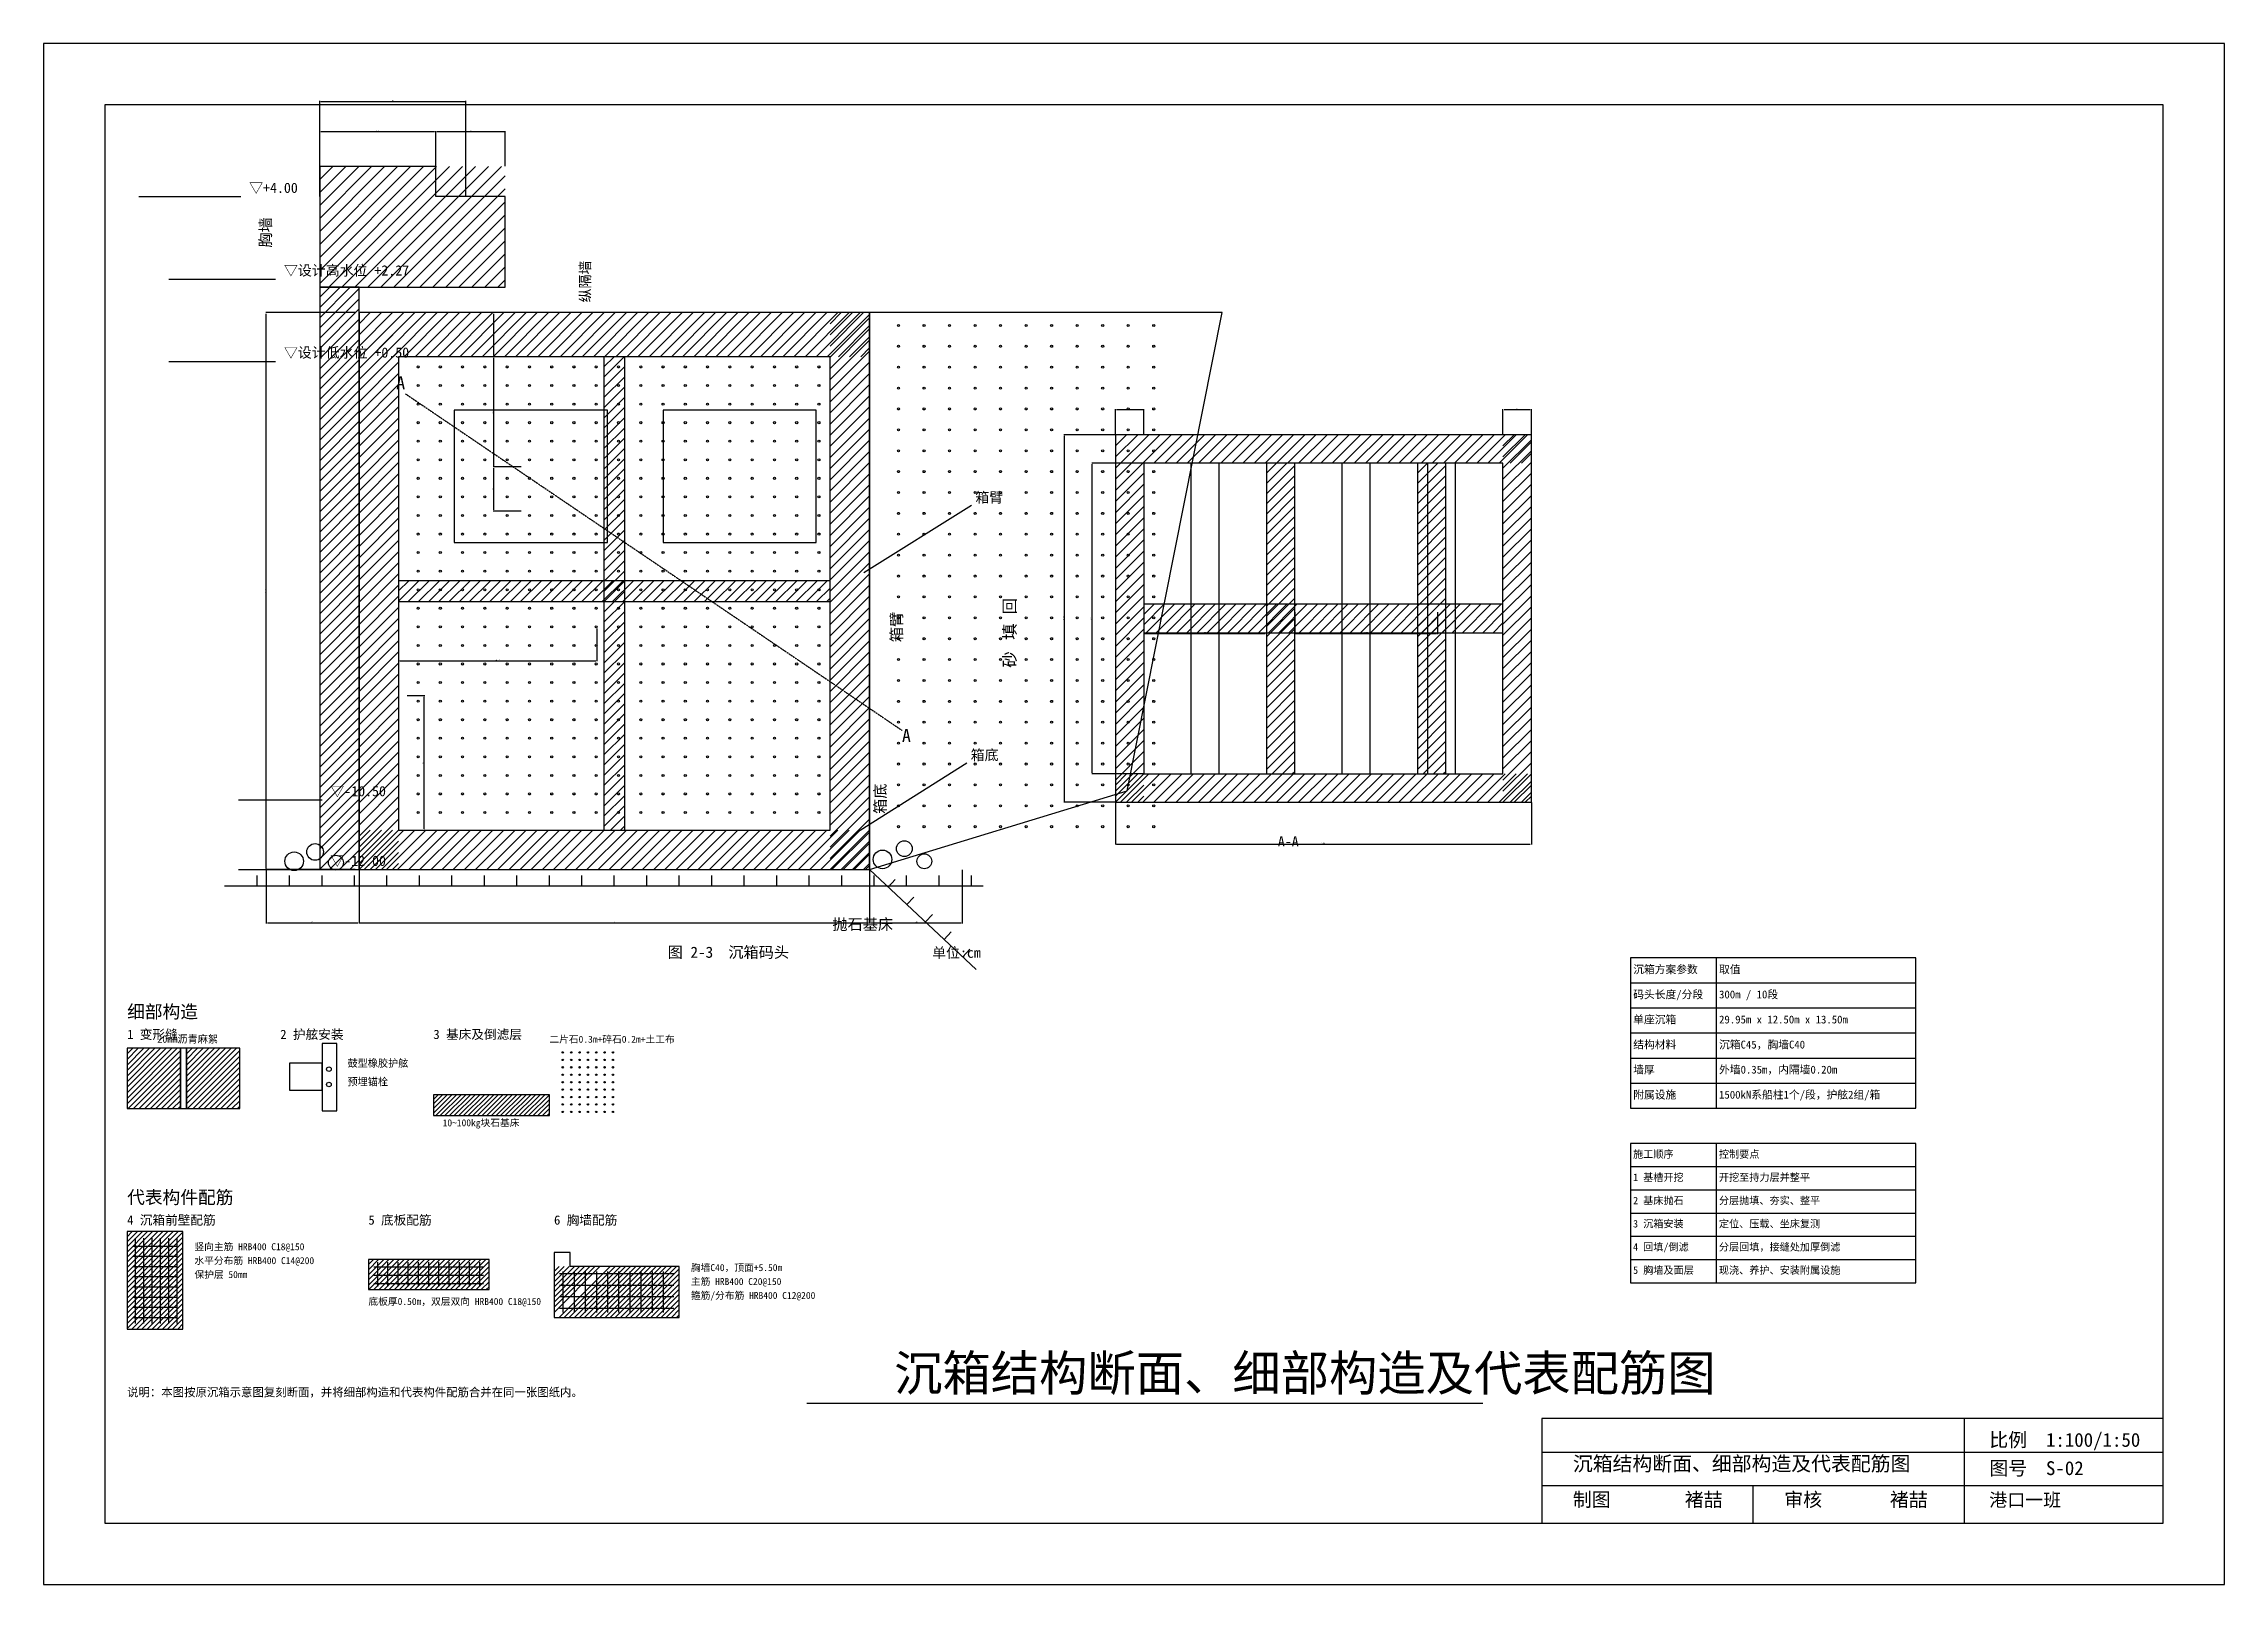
# Model space of a CAD drawing. Header units: metres. Extents: x 0 to 4700, y -1420 to 1900.
import ezdxf

# ---------------------------------------------------------------- set-up
doc = ezdxf.new("R2010")
doc.units = ezdxf.units.M
doc.linetypes.add('DASHED', pattern=[0.75, 0.5, -0.25])
for name, color, linetype in [('BACKFILL', 7, 'Continuous'), ('BORDER', 7, 'Continuous'), ('CAISSON', 7, 'Continuous'), ('CENTER', 7, 'Continuous'), ('CUT', 7, 'Continuous'), ('DIM', 7, 'Continuous'), ('EQUIPMENT', 7, 'Continuous'), ('FOUNDATION', 7, 'Continuous'), ('HATCH', 7, 'Continuous'), ('LEVEL', 7, 'Continuous'), ('STRUCTURE', 7, 'Continuous'), ('TEXT', 7, 'Continuous')]:
    doc.layers.add(name, color=color, linetype=linetype)
doc.styles.add('CN-SIMSUN', font='SimSun.ttf')
doc.styles.get("Standard").update_dxf_attribs({"font": 'arial.ttf'})
doc.dimstyles.new('ISO-25', dxfattribs={"dimtxt": 2.5, "dimasz": 2.5, "dimexe": 1.25, "dimexo": 0.625, "dimtad": 1, "dimtxsty": 'Standard', "dimcen": 2.5, "dimadec": 0, "dimazin": 0, "dimtfac": 1, "dimtmove": 0, "dimatfit": 3, "dimfxl": 1, "dimarcsym": 0})

msp = doc.modelspace()

# ---------------------------------------------------------------- texts
at = {"layer": 'TEXT', "style": 'CN-SIMSUN'}
for s, height, p in [('▽+4.00', 22, (443, 1578)), ('▽设计高水位 +2.27', 22, (518, 1400)), ('▽设计低水位 +0.50', 22, (518, 1223)), ('A', 28, (760, 1155)), ('箱臂', 22, (2008, 911)), ('A', 28, (1850, 395)), ('箱底', 22, (1998, 356)), ('▽-10.50', 22, (618, 278)), ('A-A', 22, (2660, 170)), ('▽-12.00', 22, (618, 128)), ('抛石基床', 24, (1700, -10)), ('图 2-3  沉箱码头', 24, (1345, -70)), ('单位:cm', 22, (1915, -70)), ('沉箱方案参数', 17, (3425.95, -103.48)), ('取值', 17, (3610.95, -103.48)), ('码头长度/分段', 17, (3425.95, -157.48)), ('300m / 10段', 17, (3610.95, -157.48)), ('细部构造', 28, (180, -200)), ('1 变形缝', 20, (180, -245)), ('20mm沥青麻絮', 16, (245, -253)), ('2 护舷安装', 20, (510, -245)), ('3 基床及倒滤层', 20, (840, -245)), ('单座沉箱', 17, (3425.95, -211.48)), ('29.95m x 12.50m x 13.50m', 17, (3610.95, -211.48)), ('二片石0.3m+碎石0.2m+土工布', 15, (1090, -253)), ('结构材料', 17, (3425.95, -265.48)), ('沉箱C45，胸墙C40', 17, (3610.95, -265.48)), ('预埋锚栓', 16, (655, -345)), ('鼓型橡胶护舷', 16, (655, -305)), ('墙厚', 17, (3425.95, -319.48)), ('外墙0.35m，内隔墙0.20m', 17, (3610.95, -319.48)), ('附属设施', 17, (3425.95, -373.48)), ('1500kN系船柱1个/段，护舷2组/箱', 17, (3610.95, -373.48)), ('10~100kg块石基床', 15, (860, -433)), ('施工顺序', 16, (3425.6, -501)), ('控制要点', 16, (3610.6, -501)), ('1 基槽开挖', 16, (3425.6, -551)), ('开挖至持力层并整平', 16, (3610.6, -551)), ('代表构件配筋', 28, (180, -600)), ('2 基床抛石', 16, (3425.6, -601)), ('分层抛填、夯实、整平', 16, (3610.6, -601)), ('4 沉箱前壁配筋', 20, (180, -645)), ('5 底板配筋', 20, (700, -645)), ('6 胸墙配筋', 20, (1100, -645)), ('3 沉箱安装', 16, (3425.6, -651)), ('定位、压载、坐床复测', 16, (3610.6, -651)), ('竖向主筋 HRB400 C18@150', 15, (325, -700)), ('4 回填/倒滤', 16, (3425.6, -701)), ('分层回填，接缝处加厚倒滤', 16, (3610.6, -701)), ('保护层 50mm', 15, (325, -760)), ('水平分布筋 HRB400 C14@200', 15, (325, -730)), ('胸墙C40，顶面+5.50m', 15, (1395, -745)), ('5 胸墙及面层', 16, (3425.6, -751)), ('现浇、养护、安装附属设施', 16, (3610.6, -751)), ('箍筋/分布筋 HRB400 C12@200', 15, (1395, -805)), ('主筋 HRB400 C20@150', 15, (1395, -775)), ('底板厚0.50m，双层双向 HRB400 C18@150', 15, (700, -818)), ('沉箱结构断面、细部构造及代表配筋图', 76.35125, (1833, -1002.913)), ('说明：本图按原沉箱示意图复刻断面，并将细部构造和代表构件配筋合并在同一张图纸内。', 18, (180, -1015)), ('比例  1:100/1:50', 29.87658, (4193.34, -1123.614)), ('沉箱结构断面、细部构造及代表配筋图', 31.3704, (3295.875, -1175.533)), ('图号  S-02', 29.8766, (4193.34, -1184.562)), ('制图', 29.8766, (3295.875, -1252.283)), ('褚喆', 29.8766, (3536.985, -1252.283)), ('审核', 29.8766, (3751.305, -1252.283)), ('褚喆', 29.8766, (3979.02, -1252.283)), ('港口一班', 28.3827, (4193.34, -1252.283))]:
    msp.add_text(s, height=height, dxfattribs=at).set_placement(p)
for s, height, p in [('胸墙', 24, (490, 1460)), ('纵隔墙', 22, (1178, 1342)), ('箱臂', 24, (1850, 610)), ('回', 26, (2095, 670)), ('填', 26, (2095, 615)), ('砂', 26, (2095, 555)), ('箱底', 24, (1815, 240))]:
    msp.add_text(s, height=height, rotation=90, dxfattribs=at).set_placement(p)

# ---------------------------------------------------------------- blocks, each defined once
blk = doc.blocks.new('*D1')
at = {"layer": 'Defpoints', "color": 0, "transparency": 16777216}
for p in [(680, 120), (1780, 120), (1780, 5)]:
    blk.add_point(p, dxfattribs=at)
at = {"layer": 'DIM', "color": 0, "lineweight": -2, "transparency": 16777216}
for p, q in [((680, 119.4), (680, 3.8)), ((1780, 119.4), (1780, 3.8)), ((682.5, 5), (1777.5, 5))]:
    blk.add_line(p, q, dxfattribs=at)
at = {"layer": 'DIM', "color": 0, "transparency": 16777216}
for points in [[(682.5, 5.4), (682.5, 4.6), (680, 5)], [(1777.5, 5.4), (1777.5, 4.6), (1780, 5)]]:
    blk.add_solid(points, dxfattribs=at)
at = {"layer": 'DIM', "color": 0, "transparency": 16777216, "insert": (1230, 6.9), "char_height": 2.5, "attachment_point": 5}
blk.add_mtext('1100', dxfattribs=at)
blk = doc.blocks.new('*D2')
at = {"layer": 'Defpoints', "color": 0, "transparency": 16777216}
for p in [(480, 120), (680, 120), (680, 5)]:
    blk.add_point(p, dxfattribs=at)
at = {"layer": 'DIM', "color": 0, "lineweight": -2, "transparency": 16777216}
for p, q in [((480, 119.4), (480, 3.8)), ((680, 119.4), (680, 3.8)), ((482.5, 5), (677.5, 5))]:
    blk.add_line(p, q, dxfattribs=at)
at = {"layer": 'DIM', "color": 0, "transparency": 16777216}
for points in [[(482.5, 5.4), (482.5, 4.6), (480, 5)], [(677.5, 5.4), (677.5, 4.6), (680, 5)]]:
    blk.add_solid(points, dxfattribs=at)
at = {"layer": 'DIM', "color": 0, "transparency": 16777216, "insert": (580, 6.9), "char_height": 2.5, "attachment_point": 5}
blk.add_mtext('200', dxfattribs=at)
blk = doc.blocks.new('*D3')
at = {"layer": 'Defpoints', "color": 0, "transparency": 16777216}
for p in [(1780, 120), (1980, 120), (1980, 5)]:
    blk.add_point(p, dxfattribs=at)
at = {"layer": 'DIM', "color": 0, "lineweight": -2, "transparency": 16777216}
for p, q in [((1780, 119.4), (1780, 3.8)), ((1980, 119.4), (1980, 3.8)), ((1782.5, 5), (1977.5, 5))]:
    blk.add_line(p, q, dxfattribs=at)
at = {"layer": 'DIM', "color": 0, "transparency": 16777216}
for points in [[(1782.5, 5.4), (1782.5, 4.6), (1780, 5)], [(1977.5, 5.4), (1977.5, 4.6), (1980, 5)]]:
    blk.add_solid(points, dxfattribs=at)
at = {"layer": 'DIM', "color": 0, "transparency": 16777216, "insert": (1880, 6.9), "char_height": 2.5, "attachment_point": 5}
blk.add_mtext('200', dxfattribs=at)
blk = doc.blocks.new('*D4')
at = {"layer": 'Defpoints', "color": 0, "transparency": 16777216}
for p in [(480, 1320), (672, 1320), (672, 120)]:
    blk.add_point(p, dxfattribs=at)
at = {"layer": 'DIM', "color": 0, "lineweight": -2, "transparency": 16777216}
for p, q in [((671.4, 1320), (478.8, 1320)), ((480, 122.5), (480, 1317.5)), ((671.4, 120), (478.8, 120))]:
    blk.add_line(p, q, dxfattribs=at)
at = {"layer": 'DIM', "color": 0, "transparency": 16777216}
for points in [[(479.6, 1317.5), (480.4, 1317.5), (480, 1320)], [(479.6, 122.5), (480.4, 122.5), (480, 120)]]:
    blk.add_solid(points, dxfattribs=at)
at = {"layer": 'DIM', "color": 0, "transparency": 16777216, "insert": (478.1, 720), "char_height": 2.5, "attachment_point": 5, "rotation": 90}
blk.add_mtext('1200', dxfattribs=at)
blk = doc.blocks.new('*D5')
at = {"layer": 'Defpoints', "color": 0, "transparency": 16777216}
for p in [(995, 1710), (845, 1635), (995, 1635)]:
    blk.add_point(p, dxfattribs=at)
at = {"layer": 'DIM', "color": 0, "lineweight": -2, "transparency": 16777216}
for p, q in [((845, 1635.6), (845, 1711.2)), ((847.5, 1710), (992.5, 1710)), ((995, 1635.6), (995, 1711.2))]:
    blk.add_line(p, q, dxfattribs=at)
at = {"layer": 'DIM', "color": 0, "transparency": 16777216}
for points in [[(847.5, 1710.4), (847.5, 1709.6), (845, 1710)], [(992.5, 1710.4), (992.5, 1709.6), (995, 1710)]]:
    blk.add_solid(points, dxfattribs=at)
at = {"layer": 'DIM', "color": 0, "transparency": 16777216, "insert": (920, 1711.9), "char_height": 2.5, "attachment_point": 5}
blk.add_mtext('150', dxfattribs=at)
blk = doc.blocks.new('*D6')
at = {"layer": 'Defpoints', "color": 0, "transparency": 16777216}
for p in [(845, 1710), (595, 1635), (845, 1635)]:
    blk.add_point(p, dxfattribs=at)
at = {"layer": 'DIM', "color": 0, "lineweight": -2, "transparency": 16777216}
for p, q in [((595, 1635.6), (595, 1711.2)), ((597.5, 1710), (842.5, 1710)), ((845, 1635.6), (845, 1711.2))]:
    blk.add_line(p, q, dxfattribs=at)
at = {"layer": 'DIM', "color": 0, "transparency": 16777216}
for points in [[(597.5, 1710.4), (597.5, 1709.6), (595, 1710)], [(842.5, 1710.4), (842.5, 1709.6), (845, 1710)]]:
    blk.add_solid(points, dxfattribs=at)
at = {"layer": 'DIM', "color": 0, "transparency": 16777216, "insert": (720, 1711.9), "char_height": 2.5, "attachment_point": 5}
blk.add_mtext('250', dxfattribs=at)
blk = doc.blocks.new('*D7')
at = {"layer": 'Defpoints', "color": 0, "transparency": 16777216}
for p in [(910, 1775), (595, 1570), (910, 1570)]:
    blk.add_point(p, dxfattribs=at)
at = {"layer": 'DIM', "color": 0, "lineweight": -2, "transparency": 16777216}
for p, q in [((595, 1570.6), (595, 1776.2)), ((597.5, 1775), (907.5, 1775)), ((910, 1570.6), (910, 1776.2))]:
    blk.add_line(p, q, dxfattribs=at)
at = {"layer": 'DIM', "color": 0, "transparency": 16777216}
for points in [[(597.5, 1775.4), (597.5, 1774.6), (595, 1775)], [(907.5, 1775.4), (907.5, 1774.6), (910, 1775)]]:
    blk.add_solid(points, dxfattribs=at)
at = {"layer": 'DIM', "color": 0, "transparency": 16777216, "insert": (752.5, 1776.9), "char_height": 2.5, "attachment_point": 5}
blk.add_mtext('315', dxfattribs=at)
blk = doc.blocks.new('*D8')
at = {"layer": 'Defpoints', "color": 0, "transparency": 16777216}
for p in [(783, 495), (820, 495), (783, 205)]:
    blk.add_point(p, dxfattribs=at)
at = {"layer": 'DIM', "color": 0, "lineweight": -2, "transparency": 16777216}
for p, q in [((783.6, 495), (821.3, 495)), ((820, 207.5), (820, 492.5)), ((783.6, 205), (821.3, 205))]:
    blk.add_line(p, q, dxfattribs=at)
at = {"layer": 'DIM', "color": 0, "transparency": 16777216}
for points in [[(819.6, 492.5), (820.4, 492.5), (820, 495)], [(819.6, 207.5), (820.4, 207.5), (820, 205)]]:
    blk.add_solid(points, dxfattribs=at)
at = {"layer": 'DIM', "color": 0, "transparency": 16777216, "insert": (818.1, 350), "char_height": 2.5, "attachment_point": 5, "rotation": 90}
blk.add_mtext('290', dxfattribs=at)
blk = doc.blocks.new('*D9')
at = {"layer": 'Defpoints', "color": 0, "transparency": 16777216}
for p in [(765, 640), (1192.5, 640), (1192.5, 570)]:
    blk.add_point(p, dxfattribs=at)
at = {"layer": 'DIM', "color": 0, "lineweight": -2, "transparency": 16777216}
for p, q in [((765, 639.4), (765, 568.8)), ((1192.5, 639.4), (1192.5, 568.8)), ((767.5, 570), (1190, 570))]:
    blk.add_line(p, q, dxfattribs=at)
at = {"layer": 'DIM', "color": 0, "transparency": 16777216}
for points in [[(767.5, 570.4), (767.5, 569.6), (765, 570)], [(1190, 570.4), (1190, 569.6), (1192.5, 570)]]:
    blk.add_solid(points, dxfattribs=at)
at = {"layer": 'DIM', "color": 0, "transparency": 16777216, "insert": (978.8, 571.9), "char_height": 2.5, "attachment_point": 5}
blk.add_mtext('427.5', dxfattribs=at)
blk = doc.blocks.new('*D10')
at = {"layer": 'Defpoints', "color": 0, "transparency": 16777216}
for p in [(970, 1320), (1030, 1320), (1030, 1225)]:
    blk.add_point(p, dxfattribs=at)
at = {"layer": 'DIM', "color": 0, "lineweight": -2, "transparency": 16777216}
for p, q in [((1029.4, 1320), (968.8, 1320)), ((970, 1227.5), (970, 1317.5)), ((1029.4, 1225), (968.8, 1225))]:
    blk.add_line(p, q, dxfattribs=at)
at = {"layer": 'DIM', "color": 0, "transparency": 16777216}
for points in [[(969.6, 1317.5), (970.4, 1317.5), (970, 1320)], [(969.6, 1227.5), (970.4, 1227.5), (970, 1225)]]:
    blk.add_solid(points, dxfattribs=at)
at = {"layer": 'DIM', "color": 0, "transparency": 16777216, "insert": (968.1, 1272.5), "char_height": 2.5, "attachment_point": 5, "rotation": 90}
blk.add_mtext('95', dxfattribs=at)
blk = doc.blocks.new('*D11')
at = {"layer": 'Defpoints', "color": 0, "transparency": 16777216}
for p in [(970, 1225), (1030, 1225), (1030, 987.5)]:
    blk.add_point(p, dxfattribs=at)
at = {"layer": 'DIM', "color": 0, "lineweight": -2, "transparency": 16777216}
for p, q in [((1029.4, 1225), (968.8, 1225)), ((970, 990), (970, 1222.5)), ((1029.4, 987.5), (968.8, 987.5))]:
    blk.add_line(p, q, dxfattribs=at)
at = {"layer": 'DIM', "color": 0, "transparency": 16777216}
for points in [[(969.6, 1222.5), (970.4, 1222.5), (970, 1225)], [(969.6, 990), (970.4, 990), (970, 987.5)]]:
    blk.add_solid(points, dxfattribs=at)
at = {"layer": 'DIM', "color": 0, "transparency": 16777216, "insert": (968.1, 1106.2), "char_height": 2.5, "attachment_point": 5, "rotation": 90}
blk.add_mtext('237.5', dxfattribs=at)
blk = doc.blocks.new('*D12')
at = {"layer": 'Defpoints', "color": 0, "transparency": 16777216}
for p in [(970, 987.5), (1030, 987.5), (1030, 892.5)]:
    blk.add_point(p, dxfattribs=at)
at = {"layer": 'DIM', "color": 0, "lineweight": -2, "transparency": 16777216}
for p, q in [((1029.4, 987.5), (968.8, 987.5)), ((970, 895), (970, 985)), ((1029.4, 892.5), (968.8, 892.5))]:
    blk.add_line(p, q, dxfattribs=at)
at = {"layer": 'DIM', "color": 0, "transparency": 16777216}
for points in [[(969.6, 985), (970.4, 985), (970, 987.5)], [(969.6, 895), (970.4, 895), (970, 892.5)]]:
    blk.add_solid(points, dxfattribs=at)
at = {"layer": 'DIM', "color": 0, "transparency": 16777216, "insert": (968.1, 940), "char_height": 2.5, "attachment_point": 5, "rotation": 90}
blk.add_mtext('95', dxfattribs=at)
blk = doc.blocks.new('*D13')
at = {"layer": 'Defpoints', "color": 0, "transparency": 16777216}
for p in [(2310, 265), (3206.4, 265), (3206.4, 175)]:
    blk.add_point(p, dxfattribs=at)
at = {"layer": 'DIM', "color": 0, "lineweight": -2, "transparency": 16777216}
for p, q in [((2310, 264.4), (2310, 173.8)), ((3206.4, 264.4), (3206.4, 173.8)), ((2312.5, 175), (3203.9, 175))]:
    blk.add_line(p, q, dxfattribs=at)
at = {"layer": 'DIM', "color": 0, "transparency": 16777216}
for points in [[(2312.5, 175.4), (2312.5, 174.6), (2310, 175)], [(3203.9, 175.4), (3203.9, 174.6), (3206.4, 175)]]:
    blk.add_solid(points, dxfattribs=at)
at = {"layer": 'DIM', "color": 0, "transparency": 16777216, "insert": (2758.2, 176.9), "char_height": 2.5, "attachment_point": 5}
blk.add_mtext('1245', dxfattribs=at)
blk = doc.blocks.new('*D14')
at = {"layer": 'Defpoints', "color": 0, "transparency": 16777216}
for p in [(2200, 1057), (2310, 1057), (2310, 265)]:
    blk.add_point(p, dxfattribs=at)
at = {"layer": 'DIM', "color": 0, "lineweight": -2, "transparency": 16777216}
for p, q in [((2309.4, 1057), (2198.8, 1057)), ((2200, 267.5), (2200, 1054.5)), ((2309.4, 265), (2198.8, 265))]:
    blk.add_line(p, q, dxfattribs=at)
at = {"layer": 'DIM', "color": 0, "transparency": 16777216}
for points in [[(2199.6, 1054.5), (2200.4, 1054.5), (2200, 1057)], [(2199.6, 267.5), (2200.4, 267.5), (2200, 265)]]:
    blk.add_solid(points, dxfattribs=at)
at = {"layer": 'DIM', "color": 0, "transparency": 16777216, "insert": (2198.1, 661), "char_height": 2.5, "attachment_point": 5, "rotation": 90}
blk.add_mtext('1100', dxfattribs=at)
blk = doc.blocks.new('*D15')
at = {"layer": 'Defpoints', "color": 0, "transparency": 16777216}
for p in [(2260, 995.8), (2371.2, 995.8), (2371.2, 326.2)]:
    blk.add_point(p, dxfattribs=at)
at = {"layer": 'DIM', "color": 0, "lineweight": -2, "transparency": 16777216}
for p, q in [((2370.6, 995.8), (2258.8, 995.8)), ((2260, 328.7), (2260, 993.3)), ((2370.6, 326.2), (2258.8, 326.2))]:
    blk.add_line(p, q, dxfattribs=at)
at = {"layer": 'DIM', "color": 0, "transparency": 16777216}
for points in [[(2259.6, 993.3), (2260.4, 993.3), (2260, 995.8)], [(2259.6, 328.7), (2260.4, 328.7), (2260, 326.2)]]:
    blk.add_solid(points, dxfattribs=at)
at = {"layer": 'DIM', "color": 0, "transparency": 16777216, "insert": (2258.1, 661), "char_height": 2.5, "attachment_point": 5, "rotation": 90}
blk.add_mtext('930', dxfattribs=at)
blk = doc.blocks.new('*D16')
at = {"layer": 'Defpoints', "color": 0, "transparency": 16777216}
for p in [(2371.2, 675.4), (2635.4, 675.4), (2635.4, 628.6)]:
    blk.add_point(p, dxfattribs=at)
at = {"layer": 'DIM', "color": 0, "lineweight": -2, "transparency": 16777216}
for p, q in [((2371.2, 674.8), (2371.2, 627.3)), ((2635.4, 674.8), (2635.4, 627.3)), ((2373.7, 628.6), (2632.9, 628.6))]:
    blk.add_line(p, q, dxfattribs=at)
at = {"layer": 'DIM', "color": 0, "transparency": 16777216}
for points in [[(2373.7, 629), (2373.7, 628.2), (2371.2, 628.6)], [(2632.9, 629), (2632.9, 628.2), (2635.4, 628.6)]]:
    blk.add_solid(points, dxfattribs=at)
at = {"layer": 'DIM', "color": 0, "transparency": 16777216, "insert": (2503.3, 630.5), "char_height": 2.5, "attachment_point": 5}
blk.add_mtext('367', dxfattribs=at)
blk = doc.blocks.new('*D17')
at = {"layer": 'Defpoints', "color": 0, "transparency": 16777216}
for p in [(2696.6, 675.4), (3004.4, 675.4), (3004.4, 628.6)]:
    blk.add_point(p, dxfattribs=at)
at = {"layer": 'DIM', "color": 0, "lineweight": -2, "transparency": 16777216}
for p, q in [((2696.6, 674.8), (2696.6, 627.3)), ((3004.4, 674.8), (3004.4, 627.3)), ((2699.1, 628.6), (3001.9, 628.6))]:
    blk.add_line(p, q, dxfattribs=at)
at = {"layer": 'DIM', "color": 0, "transparency": 16777216}
for points in [[(2699.1, 629), (2699.1, 628.2), (2696.6, 628.6)], [(3001.9, 629), (3001.9, 628.2), (3004.4, 628.6)]]:
    blk.add_solid(points, dxfattribs=at)
at = {"layer": 'DIM', "color": 0, "transparency": 16777216, "insert": (2850.5, 630.5), "char_height": 2.5, "attachment_point": 5}
blk.add_mtext('427.5', dxfattribs=at)
blk = doc.blocks.new('*D18')
at = {"layer": 'Defpoints', "color": 0, "transparency": 16777216}
for p in [(2371.2, 1111), (2310, 1057), (2371.2, 1057)]:
    blk.add_point(p, dxfattribs=at)
at = {"layer": 'DIM', "color": 0, "lineweight": -2, "transparency": 16777216}
for p, q in [((2310, 1057.6), (2310, 1112.2)), ((2312.5, 1111), (2368.7, 1111)), ((2371.2, 1057.6), (2371.2, 1112.2))]:
    blk.add_line(p, q, dxfattribs=at)
at = {"layer": 'DIM', "color": 0, "transparency": 16777216}
for points in [[(2312.5, 1111.4), (2312.5, 1110.6), (2310, 1111)], [(2368.7, 1111.4), (2368.7, 1110.6), (2371.2, 1111)]]:
    blk.add_solid(points, dxfattribs=at)
at = {"layer": 'DIM', "color": 0, "transparency": 16777216, "insert": (2340.6, 1112.9), "char_height": 2.5, "attachment_point": 5}
blk.add_mtext('85', dxfattribs=at)
blk = doc.blocks.new('*D19')
at = {"layer": 'Defpoints', "color": 0, "transparency": 16777216}
for p in [(3206.4, 1111), (3145.2, 1057), (3206.4, 1057)]:
    blk.add_point(p, dxfattribs=at)
at = {"layer": 'DIM', "color": 0, "lineweight": -2, "transparency": 16777216}
for p, q in [((3145.2, 1057.6), (3145.2, 1112.2)), ((3147.7, 1111), (3203.9, 1111)), ((3206.4, 1057.6), (3206.4, 1112.2))]:
    blk.add_line(p, q, dxfattribs=at)
at = {"layer": 'DIM', "color": 0, "transparency": 16777216}
for points in [[(3147.7, 1111.4), (3147.7, 1110.6), (3145.2, 1111)], [(3203.9, 1111.4), (3203.9, 1110.6), (3206.4, 1111)]]:
    blk.add_solid(points, dxfattribs=at)
at = {"layer": 'DIM', "color": 0, "transparency": 16777216, "insert": (3175.8, 1112.9), "char_height": 2.5, "attachment_point": 5}
blk.add_mtext('85', dxfattribs=at)

# ---------------------------------------------------------------- dimensions: what is measured, and where the dimension line sits
at = {"layer": 'DIM'}
for base, p1, p2, text, picture, middle in [((910, 1775), (595, 1570), (910, 1570), '315', '*D7', (752.5, 1776.902)), ((845, 1710), (595, 1635), (845, 1635), '250', '*D6', (720, 1711.901)), ((995, 1710), (845, 1635), (995, 1635), '150', '*D5', (920, 1711.901)), ((2371.2, 1111), (2310, 1057), (2371.2, 1057), '85', '*D18', (2340.6, 1112.901)), ((3206.4, 1111), (3145.2, 1057), (3206.4, 1057), '85', '*D19', (3175.8, 1112.901)), ((2635.44, 628.6), (2371.2, 675.4), (2635.44, 675.4), '367', '*D16', (2503.32, 630.502)), ((3004.44, 628.6), (2696.64, 675.4), (3004.44, 675.4), '427.5', '*D17', (2850.54, 630.501)), ((1192.5, 570), (765, 640), (1192.5, 640), '427.5', '*D9', (978.75, 571.901)), ((3206.4, 175), (2310, 265), (3206.4, 265), '1245', '*D13', (2758.2, 176.901)), ((680, 5), (480, 120), (680, 120), '200', '*D2', (580, 6.901)), ((1780, 5), (680, 120), (1780, 120), '1100', '*D1', (1230, 6.901)), ((1980, 5), (1780, 120), (1980, 120), '200', '*D3', (1880, 6.901))]:
    dim = msp.add_linear_dim(base=base, p1=p1, p2=p2, text=text, dimstyle='ISO-25', dxfattribs=at)
    dim.commit()
    dim.dimension.update_dxf_attribs({"geometry": picture, "text_midpoint": middle})
for base, p1, p2, text, picture, middle in [((480, 1320), (672, 120), (672, 1320), '1200', '*D4', (478.099, 720)), ((970, 1320), (1030, 1225), (1030, 1320), '95', '*D10', (968.099, 1272.5)), ((970, 1225), (1030, 987.5), (1030, 1225), '237.5', '*D11', (968.098, 1106.25)), ((2200, 1057), (2310, 265), (2310, 1057), '1100', '*D14', (2198.099, 661)), ((970, 987.5), (1030, 892.5), (1030, 987.5), '95', '*D12', (968.099, 940)), ((2260, 995.8), (2371.2, 326.2), (2371.2, 995.8), '930', '*D15', (2258.098, 661)), ((820, 495), (783, 205), (783, 495), '290', '*D8', (818.099, 350))]:
    dim = msp.add_linear_dim(base=base, p1=p1, p2=p2, angle=90, text=text, dimstyle='ISO-25', dxfattribs=at)
    dim.commit()
    dim.dimension.update_dxf_attribs({"geometry": picture, "text_midpoint": middle})

# ---------------------------------------------------------------- linework, layer by layer
at = {"layer": 'BACKFILL'}
msp.add_lwpolyline([(1780, 120), (2335, 290), (2540, 1320), (1780, 1320), (1780, 120)], close=True, dxfattribs=at)
at = {"layer": 'BORDER'}
for p, q in [((3605, -70), (3605, -394)), ((3420, -124), (4035, -124)), ((3420, -178), (4035, -178)), ((3420, -232), (4035, -232)), ((3420, -286), (4035, -286)), ((3420, -340), (4035, -340)), ((3605, -470), (3605, -770)), ((3420, -520), (4035, -520)), ((3420, -570), (4035, -570)), ((3420, -620), (4035, -620)), ((3420, -670), (4035, -670)), ((3420, -720), (4035, -720)), ((1645, -1029.636), (3102, -1029.636)), ((4139.76, -1288.4), (4139.76, -1062.666)), ((3228.9, -1134.901), (4568.4, -1134.901)), ((3228.9, -1207.136), (4568.4, -1207.136)), ((3684.33, -1288.4), (3684.33, -1207.136))]:
    msp.add_line(p, q, dxfattribs=at)
for points in [[(0, -1420), (4700, -1420), (4700, 1899.62), (0, 1899.62), (0, -1420)], [(131.6, -1288.4), (4568.4, -1288.4), (4568.4, 1768.02), (131.6, 1768.02), (131.6, -1288.4)], [(3420, -394), (4035, -394), (4035, -70), (3420, -70), (3420, -394)], [(3420, -770), (4035, -770), (4035, -470), (3420, -470), (3420, -770)], [(3228.9, -1288.4), (4568.4, -1288.4), (4568.4, -1062.666), (3228.9, -1062.666), (3228.9, -1288.4)]]:
    msp.add_lwpolyline(points, close=True, dxfattribs=at)
at = {"layer": 'CAISSON'}
for points in [[(680, 120), (1780, 120), (1780, 1320), (680, 1320), (680, 120)], [(765, 205), (1695, 205), (1695, 1225), (765, 1225), (765, 205)], [(1207.5, 205), (1252.5, 205), (1252.5, 1225), (1207.5, 1225), (1207.5, 205)], [(885, 825), (1215, 825), (1215, 1110), (885, 1110), (885, 825)], [(1335, 825), (1665, 825), (1665, 1110), (1335, 1110), (1335, 825)], [(2310, 265), (3206.4, 265), (3206.4, 1057), (2310, 1057), (2310, 265)], [(2371.2, 326.2), (3145.2, 326.2), (3145.2, 995.8), (2371.2, 995.8), (2371.2, 326.2)], [(2635.44, 326.2), (2696.64, 326.2), (2696.64, 995.8), (2635.44, 995.8), (2635.44, 326.2)], [(2960.88, 326.2), (3022.08, 326.2), (3022.08, 995.8), (2960.88, 995.8), (2960.88, 326.2)], [(765, 697.5), (1695, 697.5), (1695, 742.5), (765, 742.5), (765, 697.5)], [(2371.2, 630.4), (3145.2, 630.4), (3145.2, 691.6), (2371.2, 691.6), (2371.2, 630.4)], [(180, -395), (295, -395), (295, -265), (180, -265), (180, -395)], [(308, -395), (423, -395), (423, -265), (308, -265), (308, -395)], [(180, -870), (300, -870), (300, -660), (180, -660), (180, -870)], [(700, -785), (960, -785), (960, -720), (700, -720), (700, -785)]]:
    msp.add_lwpolyline(points, close=True, dxfattribs=at)
at = {"layer": 'CENTER'}
for p, q in [((2473.32, 326.2), (2473.32, 995.8)), ((2533.32, 326.2), (2533.32, 995.8)), ((2798.76, 326.2), (2798.76, 995.8)), ((2858.76, 326.2), (2858.76, 995.8)), ((2983.08, 326.2), (2983.08, 995.8)), ((3043.08, 326.2), (3043.08, 995.8))]:
    msp.add_line(p, q, dxfattribs=at)
at = {"layer": 'CUT', "linetype": 'DASHED'}
msp.add_line((780, 1145), (1850, 420), dxfattribs=at)
at = {"layer": 'CUT'}
msp.add_lwpolyline([(295, -395), (308, -395), (308, -265), (295, -265), (295, -395)], close=True, dxfattribs=at)
at = {"layer": 'EQUIPMENT'}
msp.add_lwpolyline([(530, -355), (600, -355), (600, -297), (530, -297), (530, -355)], close=True, dxfattribs=at)
for centre in [(615, -310), (615, -343)]:
    msp.add_circle(centre, 5, dxfattribs=at)
at = {"layer": 'FOUNDATION'}
for p, q in [((1780, 120), (2010, -95)), ((390, 85), (2025, 85))]:
    msp.add_line(p, q, dxfattribs=at)
msp.add_lwpolyline([(840, -410), (1090, -410), (1090, -365), (840, -365), (840, -410)], close=True, dxfattribs=at)
for centre, radius in [((540, 138), 20), ((585, 158), 18), ((630, 135), 16), ((1808, 142), 20), ((1855, 165), 17), ((1898, 138), 16)]:
    msp.add_circle(centre, radius, dxfattribs=at)
at = {"layer": 'HATCH'}
for p, q in [((595, 1635), (595, 1635)), ((595, 1607), (623, 1635)), ((595, 1579), (651, 1635)), ((595, 1551), (679, 1635)), ((595, 1523), (707, 1635)), ((595, 1495), (735, 1635)), ((595, 1467), (763, 1635)), ((595, 1439), (791, 1635)), ((595, 1411), (819, 1635)), ((595, 1383), (847, 1635)), ((615, 1375), (875, 1635)), ((643, 1375), (903, 1635)), ((671, 1375), (931, 1635)), ((699, 1375), (959, 1635)), ((727, 1375), (987, 1635)), ((995, 1615), (755, 1375)), ((995, 1587), (783, 1375)), ((995, 1559), (811, 1375)), ((995, 1531), (839, 1375)), ((995, 1503), (867, 1375)), ((995, 1475), (895, 1375)), ((995, 1447), (923, 1375)), ((995, 1419), (951, 1375)), ((595, 1375), (595, 1375)), ((595, 1353), (617, 1375)), ((595, 1331), (639, 1375)), ((595, 1309), (661, 1375)), ((595, 1287), (680, 1372)), ((995, 1391), (979, 1375)), ((595, 1265), (680, 1350)), ((595, 1243), (680, 1328)), ((680, 1320), (680, 1320)), ((680, 1296), (704, 1320)), ((680, 1272), (728, 1320)), ((680, 1248), (752, 1320)), ((680, 1320), (680, 1320)), ((680, 1296), (704, 1320)), ((680, 1272), (728, 1320)), ((680, 1248), (752, 1320)), ((681, 1225), (776, 1320)), ((705, 1225), (800, 1320)), ((729, 1225), (824, 1320)), ((753, 1225), (848, 1320)), ((777, 1225), (872, 1320)), ((801, 1225), (896, 1320)), ((825, 1225), (920, 1320)), ((849, 1225), (944, 1320)), ((873, 1225), (968, 1320)), ((897, 1225), (992, 1320)), ((921, 1225), (1016, 1320)), ((945, 1225), (1040, 1320)), ((969, 1225), (1064, 1320)), ((993, 1225), (1088, 1320)), ((1017, 1225), (1112, 1320)), ((1041, 1225), (1136, 1320)), ((1065, 1225), (1160, 1320)), ((1089, 1225), (1184, 1320)), ((1113, 1225), (1208, 1320)), ((1137, 1225), (1232, 1320)), ((1161, 1225), (1256, 1320)), ((1185, 1225), (1280, 1320)), ((1209, 1225), (1304, 1320)), ((1233, 1225), (1328, 1320)), ((1257, 1225), (1352, 1320)), ((1281, 1225), (1376, 1320)), ((1305, 1225), (1400, 1320)), ((1329, 1225), (1424, 1320)), ((1353, 1225), (1448, 1320)), ((1377, 1225), (1472, 1320)), ((1401, 1225), (1496, 1320)), ((1425, 1225), (1520, 1320)), ((1449, 1225), (1544, 1320)), ((1473, 1225), (1568, 1320)), ((1497, 1225), (1592, 1320)), ((1521, 1225), (1616, 1320)), ((1545, 1225), (1640, 1320)), ((1569, 1225), (1664, 1320)), ((1593, 1225), (1688, 1320)), ((1617, 1225), (1712, 1320)), ((1641, 1225), (1736, 1320)), ((1665, 1225), (1760, 1320)), ((1780, 1316), (1689, 1225)), ((1695, 1320), (1695, 1320)), ((1695, 1296), (1719, 1320)), ((1695, 1272), (1743, 1320)), ((1695, 1248), (1767, 1320)), ((595, 1221), (680, 1306)), ((595, 1199), (680, 1284)), ((680, 1224), (765, 1309)), ((680, 1200), (765, 1285)), ((1695, 1224), (1780, 1309)), ((1695, 1200), (1780, 1285)), ((1780, 1292), (1713, 1225)), ((595, 1177), (680, 1262)), ((595, 1155), (680, 1240)), ((680, 1176), (765, 1261)), ((680, 1152), (765, 1237)), ((1207.5, 1225), (1207.5, 1225)), ((1207.5, 1203), (1229.5, 1225)), ((1207.5, 1181), (1251.5, 1225)), ((1695, 1176), (1780, 1261)), ((1695, 1152), (1780, 1237)), ((1780, 1268), (1737, 1225)), ((1780, 1244), (1761, 1225)), ((595, 1133), (680, 1218)), ((595, 1111), (680, 1196)), ((680, 1128), (765, 1213)), ((680, 1104), (765, 1189)), ((1207.5, 1159), (1252.5, 1204)), ((1207.5, 1137), (1252.5, 1182)), ((1695, 1128), (1780, 1213)), ((1695, 1104), (1780, 1189)), ((595, 1089), (680, 1174)), ((595, 1067), (680, 1152)), ((595, 1045), (680, 1130)), ((680, 1080), (765, 1165)), ((680, 1056), (765, 1141)), ((1207.5, 1115), (1252.5, 1160)), ((1207.5, 1093), (1252.5, 1138)), ((1695, 1080), (1780, 1165)), ((1695, 1056), (1780, 1141)), ((595, 1023), (680, 1108)), ((595, 1001), (680, 1086)), ((680, 1032), (765, 1117)), ((680, 1008), (765, 1093)), ((1207.5, 1071), (1252.5, 1116)), ((1207.5, 1049), (1252.5, 1094)), ((1695, 1032), (1780, 1117)), ((1695, 1008), (1780, 1093)), ((595, 979), (680, 1064)), ((595, 957), (680, 1042)), ((680, 984), (765, 1069)), ((680, 960), (765, 1045)), ((1207.5, 1027), (1252.5, 1072)), ((1207.5, 1005), (1252.5, 1050)), ((1695, 984), (1780, 1069)), ((1695, 960), (1780, 1045)), ((2310, 1057), (2310, 1057)), ((2310, 1033), (2334, 1057)), ((2310, 1009), (2358, 1057)), ((2310, 1057), (2310, 1057)), ((2310, 1033), (2334, 1057)), ((2310, 1009), (2358, 1057)), ((2310, 985), (2371.2, 1046.2)), ((2320.8, 995.8), (2382, 1057)), ((2344.8, 995.8), (2406, 1057)), ((2368.8, 995.8), (2430, 1057)), ((2392.8, 995.8), (2454, 1057)), ((2416.8, 995.8), (2478, 1057)), ((2440.8, 995.8), (2502, 1057)), ((2464.8, 995.8), (2526, 1057)), ((2488.8, 995.8), (2550, 1057)), ((2512.8, 995.8), (2574, 1057)), ((2536.8, 995.8), (2598, 1057)), ((2560.8, 995.8), (2622, 1057)), ((2584.8, 995.8), (2646, 1057)), ((2608.8, 995.8), (2670, 1057)), ((2632.8, 995.8), (2694, 1057)), ((2656.8, 995.8), (2718, 1057)), ((2680.8, 995.8), (2742, 1057)), ((2704.8, 995.8), (2766, 1057)), ((2728.8, 995.8), (2790, 1057)), ((2752.8, 995.8), (2814, 1057)), ((2776.8, 995.8), (2838, 1057)), ((2800.8, 995.8), (2862, 1057)), ((2824.8, 995.8), (2886, 1057)), ((2848.8, 995.8), (2910, 1057)), ((2872.8, 995.8), (2934, 1057)), ((2896.8, 995.8), (2958, 1057)), ((2920.8, 995.8), (2982, 1057)), ((2944.8, 995.8), (3006, 1057)), ((2968.8, 995.8), (3030, 1057)), ((2992.8, 995.8), (3054, 1057)), ((3016.8, 995.8), (3078, 1057)), ((3040.8, 995.8), (3102, 1057)), ((3064.8, 995.8), (3126, 1057)), ((3088.8, 995.8), (3150, 1057)), ((3112.8, 995.8), (3174, 1057)), ((3136.8, 995.8), (3198, 1057)), ((3145.2, 1057), (3145.2, 1057)), ((3145.2, 1033), (3169.2, 1057)), ((3145.2, 1009), (3193.2, 1057)), ((3145.2, 985), (3206.4, 1046.2)), ((3206.4, 1041.4), (3160.8, 995.8)), ((595, 935), (680, 1020)), ((595, 913), (680, 998)), ((680, 936), (765, 1021)), ((680, 912), (765, 997)), ((1207.5, 983), (1252.5, 1028)), ((1207.5, 961), (1252.5, 1006)), ((1695, 936), (1780, 1021)), ((1695, 912), (1780, 997)), ((2310, 961), (2371.2, 1022.2)), ((2310, 937), (2371.2, 998.2)), ((2635.44, 995.8), (2635.44, 995.8)), ((2635.44, 973.8), (2657.44, 995.8)), ((2635.44, 951.8), (2679.44, 995.8)), ((2635.44, 929.8), (2696.64, 991)), ((2960.88, 995.8), (2960.88, 995.8)), ((2960.88, 973.8), (2982.88, 995.8)), ((2960.88, 951.8), (3004.88, 995.8)), ((2960.88, 929.8), (3022.08, 991)), ((3145.2, 961), (3206.4, 1022.2)), ((3145.2, 937), (3206.4, 998.2)), ((3206.4, 1017.4), (3184.8, 995.8)), ((595, 891), (680, 976)), ((595, 869), (680, 954)), ((680, 888), (765, 973)), ((680, 864), (765, 949)), ((1207.5, 939), (1252.5, 984)), ((1207.5, 917), (1252.5, 962)), ((1207.5, 895), (1252.5, 940)), ((1695, 888), (1780, 973)), ((1695, 864), (1780, 949)), ((2310, 913), (2371.2, 974.2)), ((2310, 889), (2371.2, 950.2)), ((2635.44, 907.8), (2696.64, 969)), ((2635.44, 885.8), (2696.64, 947)), ((2960.88, 907.8), (3022.08, 969)), ((2960.88, 885.8), (3022.08, 947)), ((3145.2, 913), (3206.4, 974.2)), ((3145.2, 889), (3206.4, 950.2)), ((595, 847), (680, 932)), ((595, 825), (680, 910)), ((680, 840), (765, 925)), ((680, 816), (765, 901)), ((1207.5, 873), (1252.5, 918)), ((1207.5, 851), (1252.5, 896)), ((1695, 840), (1780, 925)), ((1695, 816), (1780, 901)), ((2310, 865), (2371.2, 926.2)), ((2310, 841), (2371.2, 902.2)), ((2635.44, 863.8), (2696.64, 925)), ((2635.44, 841.8), (2696.64, 903)), ((2960.88, 863.8), (3022.08, 925)), ((2960.88, 841.8), (3022.08, 903)), ((3145.2, 865), (3206.4, 926.2)), ((3145.2, 841), (3206.4, 902.2)), ((595, 803), (680, 888)), ((595, 781), (680, 866)), ((680, 792), (765, 877)), ((680, 768), (765, 853)), ((1207.5, 829), (1252.5, 874)), ((1207.5, 807), (1252.5, 852)), ((1695, 792), (1780, 877)), ((1695, 768), (1780, 853)), ((2310, 817), (2371.2, 878.2)), ((2310, 793), (2371.2, 854.2)), ((2635.44, 819.8), (2696.64, 881)), ((2635.44, 797.8), (2696.64, 859)), ((2960.88, 819.8), (3022.08, 881)), ((2960.88, 797.8), (3022.08, 859)), ((3145.2, 817), (3206.4, 878.2)), ((3145.2, 793), (3206.4, 854.2)), ((595, 759), (680, 844)), ((595, 737), (680, 822)), ((595, 715), (680, 800)), ((680, 744), (765, 829)), ((680, 720), (765, 805)), ((1207.5, 785), (1252.5, 830)), ((1207.5, 763), (1252.5, 808)), ((1695, 744), (1780, 829)), ((1695, 720), (1780, 805)), ((2310, 769), (2371.2, 830.2)), ((2310, 745), (2371.2, 806.2)), ((2635.44, 775.8), (2696.64, 837)), ((2635.44, 753.8), (2696.64, 815)), ((2960.88, 775.8), (3022.08, 837)), ((2960.88, 753.8), (3022.08, 815)), ((3145.2, 769), (3206.4, 830.2)), ((3145.2, 745), (3206.4, 806.2)), ((595, 693), (680, 778)), ((595, 671), (680, 756)), ((680, 696), (765, 781)), ((680, 672), (765, 757)), ((1207.5, 741), (1252.5, 786)), ((1207.5, 719), (1252.5, 764)), ((1695, 696), (1780, 781)), ((1695, 672), (1780, 757)), ((2310, 721), (2371.2, 782.2)), ((2310, 697), (2371.2, 758.2)), ((2635.44, 731.8), (2696.64, 793)), ((2635.44, 709.8), (2696.64, 771)), ((2960.88, 731.8), (3022.08, 793)), ((2960.88, 709.8), (3022.08, 771)), ((3145.2, 721), (3206.4, 782.2)), ((3145.2, 697), (3206.4, 758.2)), ((595, 649), (680, 734)), ((595, 627), (680, 712)), ((680, 648), (765, 733)), ((680, 624), (765, 709)), ((765, 742.5), (765, 742.5)), ((765, 720.5), (787, 742.5)), ((765, 698.5), (809, 742.5)), ((786, 697.5), (831, 742.5)), ((808, 697.5), (853, 742.5)), ((830, 697.5), (875, 742.5)), ((852, 697.5), (897, 742.5)), ((874, 697.5), (919, 742.5)), ((896, 697.5), (941, 742.5)), ((918, 697.5), (963, 742.5)), ((940, 697.5), (985, 742.5)), ((962, 697.5), (1007, 742.5)), ((984, 697.5), (1029, 742.5)), ((1006, 697.5), (1051, 742.5)), ((1028, 697.5), (1073, 742.5)), ((1050, 697.5), (1095, 742.5)), ((1072, 697.5), (1117, 742.5)), ((1094, 697.5), (1139, 742.5)), ((1116, 697.5), (1161, 742.5)), ((1138, 697.5), (1183, 742.5)), ((1160, 697.5), (1205, 742.5)), ((1182, 697.5), (1227, 742.5)), ((1204, 697.5), (1249, 742.5)), ((1207.5, 697), (1252.5, 742)), ((1207.5, 675), (1252.5, 720)), ((1226, 697.5), (1271, 742.5)), ((1248, 697.5), (1293, 742.5)), ((1270, 697.5), (1315, 742.5)), ((1292, 697.5), (1337, 742.5)), ((1314, 697.5), (1359, 742.5)), ((1336, 697.5), (1381, 742.5)), ((1358, 697.5), (1403, 742.5)), ((1380, 697.5), (1425, 742.5)), ((1402, 697.5), (1447, 742.5)), ((1424, 697.5), (1469, 742.5)), ((1446, 697.5), (1491, 742.5)), ((1468, 697.5), (1513, 742.5)), ((1490, 697.5), (1535, 742.5)), ((1512, 697.5), (1557, 742.5)), ((1534, 697.5), (1579, 742.5)), ((1556, 697.5), (1601, 742.5)), ((1578, 697.5), (1623, 742.5)), ((1600, 697.5), (1645, 742.5)), ((1622, 697.5), (1667, 742.5)), ((1644, 697.5), (1689, 742.5)), ((1695, 726.5), (1666, 697.5)), ((1695, 648), (1780, 733)), ((1695, 624), (1780, 709)), ((2310, 673), (2371.2, 734.2)), ((2310, 649), (2371.2, 710.2)), ((2635.44, 687.8), (2696.64, 749)), ((2635.44, 665.8), (2696.64, 727)), ((2960.88, 687.8), (3022.08, 749)), ((2960.88, 665.8), (3022.08, 727)), ((2960.88, 643.8), (3022.08, 705)), ((3145.2, 673), (3206.4, 734.2)), ((3145.2, 649), (3206.4, 710.2)), ((595, 605), (680, 690)), ((595, 583), (680, 668)), ((680, 600), (765, 685)), ((680, 576), (765, 661)), ((1207.5, 653), (1252.5, 698)), ((1207.5, 631), (1252.5, 676)), ((1695, 704.5), (1688, 697.5)), ((1695, 600), (1780, 685)), ((1695, 576), (1780, 661)), ((2310, 625), (2371.2, 686.2)), ((2310, 601), (2371.2, 662.2)), ((2371.2, 691.6), (2371.2, 691.6)), ((2371.2, 669.6), (2393.2, 691.6)), ((2371.2, 647.6), (2415.2, 691.6)), ((2376, 630.4), (2437.2, 691.6)), ((2398, 630.4), (2459.2, 691.6)), ((2420, 630.4), (2481.2, 691.6)), ((2442, 630.4), (2503.2, 691.6)), ((2464, 630.4), (2525.2, 691.6)), ((2486, 630.4), (2547.2, 691.6)), ((2508, 630.4), (2569.2, 691.6)), ((2530, 630.4), (2591.2, 691.6)), ((2552, 630.4), (2613.2, 691.6)), ((2574, 630.4), (2635.2, 691.6)), ((2596, 630.4), (2657.2, 691.6)), ((2618, 630.4), (2679.2, 691.6)), ((2635.44, 643.8), (2696.64, 705)), ((2635.44, 621.8), (2696.64, 683)), ((2635.44, 599.8), (2696.64, 661)), ((2640, 630.4), (2701.2, 691.6)), ((2662, 630.4), (2723.2, 691.6)), ((2684, 630.4), (2745.2, 691.6)), ((2706, 630.4), (2767.2, 691.6)), ((2728, 630.4), (2789.2, 691.6)), ((2750, 630.4), (2811.2, 691.6)), ((2772, 630.4), (2833.2, 691.6)), ((2794, 630.4), (2855.2, 691.6)), ((2816, 630.4), (2877.2, 691.6)), ((2838, 630.4), (2899.2, 691.6)), ((2860, 630.4), (2921.2, 691.6)), ((2882, 630.4), (2943.2, 691.6)), ((2904, 630.4), (2965.2, 691.6)), ((2926, 630.4), (2987.2, 691.6)), ((2948, 630.4), (3009.2, 691.6)), ((2960.88, 621.8), (3022.08, 683)), ((2960.88, 599.8), (3022.08, 661)), ((2970, 630.4), (3031.2, 691.6)), ((2992, 630.4), (3053.2, 691.6)), ((3014, 630.4), (3075.2, 691.6)), ((3036, 630.4), (3097.2, 691.6)), ((3058, 630.4), (3119.2, 691.6)), ((3080, 630.4), (3141.2, 691.6)), ((3145.2, 673.6), (3102, 630.4)), ((3145.2, 625), (3206.4, 686.2)), ((3145.2, 601), (3206.4, 662.2)), ((595, 561), (680, 646)), ((595, 539), (680, 624)), ((680, 552), (765, 637)), ((680, 528), (765, 613)), ((1207.5, 609), (1252.5, 654)), ((1207.5, 587), (1252.5, 632)), ((1695, 552), (1780, 637)), ((1695, 528), (1780, 613)), ((2310, 577), (2371.2, 638.2)), ((2310, 553), (2371.2, 614.2)), ((2635.44, 577.8), (2696.64, 639)), ((2635.44, 555.8), (2696.64, 617)), ((2960.88, 577.8), (3022.08, 639)), ((2960.88, 555.8), (3022.08, 617)), ((3145.2, 651.6), (3124, 630.4)), ((3145.2, 577), (3206.4, 638.2)), ((3145.2, 553), (3206.4, 614.2)), ((595, 517), (680, 602)), ((595, 495), (680, 580)), ((680, 504), (765, 589)), ((680, 480), (765, 565)), ((1207.5, 565), (1252.5, 610)), ((1207.5, 543), (1252.5, 588)), ((1207.5, 521), (1252.5, 566)), ((1695, 504), (1780, 589)), ((1695, 480), (1780, 565)), ((2310, 529), (2371.2, 590.2)), ((2310, 505), (2371.2, 566.2)), ((2635.44, 533.8), (2696.64, 595)), ((2635.44, 511.8), (2696.64, 573)), ((2960.88, 533.8), (3022.08, 595)), ((2960.88, 511.8), (3022.08, 573)), ((3145.2, 529), (3206.4, 590.2)), ((3145.2, 505), (3206.4, 566.2)), ((595, 473), (680, 558)), ((595, 451), (680, 536)), ((680, 456), (765, 541)), ((680, 432), (765, 517)), ((1207.5, 499), (1252.5, 544)), ((1207.5, 477), (1252.5, 522)), ((1695, 456), (1780, 541)), ((1695, 432), (1780, 517)), ((2310, 481), (2371.2, 542.2)), ((2310, 457), (2371.2, 518.2)), ((2635.44, 489.8), (2696.64, 551)), ((2635.44, 467.8), (2696.64, 529)), ((2960.88, 489.8), (3022.08, 551)), ((2960.88, 467.8), (3022.08, 529)), ((3145.2, 481), (3206.4, 542.2)), ((3145.2, 457), (3206.4, 518.2)), ((595, 429), (680, 514)), ((595, 407), (680, 492)), ((595, 385), (680, 470)), ((680, 408), (765, 493)), ((1207.5, 455), (1252.5, 500)), ((1207.5, 433), (1252.5, 478)), ((1695, 408), (1780, 493)), ((2310, 433), (2371.2, 494.2)), ((2310, 409), (2371.2, 470.2)), ((2635.44, 445.8), (2696.64, 507)), ((2635.44, 423.8), (2696.64, 485)), ((2960.88, 445.8), (3022.08, 507)), ((2960.88, 423.8), (3022.08, 485)), ((3145.2, 433), (3206.4, 494.2)), ((3145.2, 409), (3206.4, 470.2)), ((595, 363), (680, 448)), ((595, 341), (680, 426)), ((680, 384), (765, 469)), ((680, 360), (765, 445)), ((1207.5, 411), (1252.5, 456)), ((1207.5, 389), (1252.5, 434)), ((1695, 384), (1780, 469)), ((1695, 360), (1780, 445)), ((2310, 385), (2371.2, 446.2)), ((2635.44, 401.8), (2696.64, 463)), ((2635.44, 379.8), (2696.64, 441)), ((2960.88, 401.8), (3022.08, 463)), ((2960.88, 379.8), (3022.08, 441)), ((3145.2, 385), (3206.4, 446.2)), ((595, 319), (680, 404)), ((595, 297), (680, 382)), ((680, 336), (765, 421)), ((680, 312), (765, 397)), ((1207.5, 367), (1252.5, 412)), ((1207.5, 345), (1252.5, 390)), ((1695, 336), (1780, 421)), ((1695, 312), (1780, 397)), ((2310, 361), (2371.2, 422.2)), ((2310, 337), (2371.2, 398.2)), ((2635.44, 357.8), (2696.64, 419)), ((2635.44, 335.8), (2696.64, 397)), ((2960.88, 357.8), (3022.08, 419)), ((2960.88, 335.8), (3022.08, 397)), ((3145.2, 361), (3206.4, 422.2)), ((3145.2, 337), (3206.4, 398.2)), ((595, 275), (680, 360)), ((595, 253), (680, 338)), ((680, 288), (765, 373)), ((680, 264), (765, 349)), ((1207.5, 323), (1252.5, 368)), ((1207.5, 301), (1252.5, 346)), ((1695, 288), (1780, 373)), ((1695, 264), (1780, 349)), ((2310, 313), (2371.2, 374.2)), ((2310, 289), (2371.2, 350.2)), ((2696.64, 375), (2647.84, 326.2)), ((2696.64, 353), (2669.84, 326.2)), ((2696.64, 331), (2691.84, 326.2)), ((3022.08, 375), (2973.28, 326.2)), ((3022.08, 353), (2995.28, 326.2)), ((3022.08, 331), (3017.28, 326.2)), ((3145.2, 313), (3206.4, 374.2)), ((3145.2, 289), (3206.4, 350.2)), ((595, 231), (680, 316)), ((595, 209), (680, 294)), ((680, 240), (765, 325)), ((680, 216), (765, 301)), ((1207.5, 279), (1252.5, 324)), ((1207.5, 257), (1252.5, 302)), ((1695, 240), (1780, 325)), ((1695, 216), (1780, 301)), ((2310, 302.2), (2334, 326.2)), ((2310, 278.2), (2358, 326.2)), ((2310, 265), (2371.2, 326.2)), ((2320.8, 265), (2382, 326.2)), ((2371.2, 302.2), (2334, 265)), ((2344.8, 265), (2406, 326.2)), ((2368.8, 265), (2430, 326.2)), ((2392.8, 265), (2454, 326.2)), ((2416.8, 265), (2478, 326.2)), ((2440.8, 265), (2502, 326.2)), ((2464.8, 265), (2526, 326.2)), ((2488.8, 265), (2550, 326.2)), ((2512.8, 265), (2574, 326.2)), ((2536.8, 265), (2598, 326.2)), ((2560.8, 265), (2622, 326.2)), ((2584.8, 265), (2646, 326.2)), ((2608.8, 265), (2670, 326.2)), ((2632.8, 265), (2694, 326.2)), ((2656.8, 265), (2718, 326.2)), ((2680.8, 265), (2742, 326.2)), ((2704.8, 265), (2766, 326.2)), ((2728.8, 265), (2790, 326.2)), ((2752.8, 265), (2814, 326.2)), ((2776.8, 265), (2838, 326.2)), ((2800.8, 265), (2862, 326.2)), ((2824.8, 265), (2886, 326.2)), ((2848.8, 265), (2910, 326.2)), ((2872.8, 265), (2934, 326.2)), ((2896.8, 265), (2958, 326.2)), ((2920.8, 265), (2982, 326.2)), ((2944.8, 265), (3006, 326.2)), ((2968.8, 265), (3030, 326.2)), ((2992.8, 265), (3054, 326.2)), ((3016.8, 265), (3078, 326.2)), ((3040.8, 265), (3102, 326.2)), ((3064.8, 265), (3126, 326.2)), ((3088.8, 265), (3150, 326.2)), ((3112.8, 265), (3174, 326.2)), ((3136.8, 265), (3198, 326.2)), ((3145.2, 265), (3206.4, 326.2)), ((3206.4, 310.6), (3160.8, 265)), ((3206.4, 302.2), (3169.2, 265)), ((3206.4, 286.6), (3184.8, 265)), ((595, 187), (680, 272)), ((595, 165), (680, 250)), ((680, 192), (765, 277)), ((680, 168), (765, 253)), ((1207.5, 235), (1252.5, 280)), ((1207.5, 213), (1252.5, 258)), ((1252.5, 236), (1221.5, 205)), ((1695, 192), (1780, 277)), ((1695, 168), (1780, 253)), ((2371.2, 278.2), (2358, 265)), ((3206.4, 278.2), (3193.2, 265)), ((595, 143), (680, 228)), ((595, 121), (680, 206)), ((680, 144), (765, 229)), ((680, 205), (680, 205)), ((680, 181), (704, 205)), ((680, 157), (728, 205)), ((680, 133), (752, 205)), ((680, 120), (765, 205)), ((691, 120), (776, 205)), ((715, 120), (800, 205)), ((739, 120), (824, 205)), ((763, 120), (848, 205)), ((787, 120), (872, 205)), ((811, 120), (896, 205)), ((835, 120), (920, 205)), ((859, 120), (944, 205)), ((883, 120), (968, 205)), ((907, 120), (992, 205)), ((931, 120), (1016, 205)), ((955, 120), (1040, 205)), ((979, 120), (1064, 205)), ((1003, 120), (1088, 205)), ((1027, 120), (1112, 205)), ((1051, 120), (1136, 205)), ((1075, 120), (1160, 205)), ((1099, 120), (1184, 205)), ((1123, 120), (1208, 205)), ((1147, 120), (1232, 205)), ((1171, 120), (1256, 205)), ((1195, 120), (1280, 205)), ((1219, 120), (1304, 205)), ((1243, 120), (1328, 205)), ((1252.5, 214), (1243.5, 205)), ((1267, 120), (1352, 205)), ((1291, 120), (1376, 205)), ((1315, 120), (1400, 205)), ((1339, 120), (1424, 205)), ((1363, 120), (1448, 205)), ((1387, 120), (1472, 205)), ((1411, 120), (1496, 205)), ((1435, 120), (1520, 205)), ((1459, 120), (1544, 205)), ((1483, 120), (1568, 205)), ((1507, 120), (1592, 205)), ((1531, 120), (1616, 205)), ((1555, 120), (1640, 205)), ((1579, 120), (1664, 205)), ((1603, 120), (1688, 205)), ((1627, 120), (1712, 205)), ((1651, 120), (1736, 205)), ((1675, 120), (1760, 205)), ((1695, 144), (1780, 229)), ((1695, 120), (1780, 205)), ((1780, 201), (1699, 120)), ((680, 184), (616, 120)), ((680, 162), (638, 120)), ((765, 181), (704, 120)), ((765, 157), (728, 120)), ((1780, 181), (1719, 120)), ((1780, 177), (1723, 120)), ((1780, 157), (1743, 120)), ((1780, 153), (1747, 120)), ((460, 85), (460, 107)), ((530, 85), (530, 107)), ((600, 85), (600, 107)), ((680, 140), (660, 120)), ((670, 85), (670, 107)), ((740, 85), (740, 107)), ((765, 133), (752, 120)), ((810, 85), (810, 107)), ((880, 85), (880, 107)), ((950, 85), (950, 107)), ((1020, 85), (1020, 107)), ((1090, 85), (1090, 107)), ((1160, 85), (1160, 107)), ((1230, 85), (1230, 107)), ((1300, 85), (1300, 107)), ((1370, 85), (1370, 107)), ((1440, 85), (1440, 107)), ((1510, 85), (1510, 107)), ((1580, 85), (1580, 107)), ((1650, 85), (1650, 107)), ((1720, 85), (1720, 107)), ((1780, 133), (1767, 120)), ((1780, 129), (1771, 120)), ((1790, 85), (1790, 107)), ((1820.179, 82.441), (1835.202, 98.513)), ((1860, 85), (1860, 107)), ((1930, 85), (1930, 107)), ((2000, 85), (2000, 107)), ((1860.358, 44.883), (1875.381, 60.954)), ((1900.537, 7.324), (1915.56, 23.396)), ((1940.716, -30.234), (1955.739, -14.163)), ((1980.895, -67.793), (1995.918, -51.721)), ((180, -265), (180, -265)), ((180, -277), (192, -265)), ((180, -289), (204, -265)), ((180, -301), (216, -265)), ((180, -313), (228, -265)), ((180, -325), (240, -265)), ((180, -337), (252, -265)), ((180, -349), (264, -265)), ((180, -361), (276, -265)), ((180, -373), (288, -265)), ((180, -385), (295, -270)), ((295, -282), (182, -395)), ((308, -265), (308, -265)), ((308, -277), (320, -265)), ((308, -289), (332, -265)), ((308, -301), (344, -265)), ((308, -313), (356, -265)), ((308, -325), (368, -265)), ((308, -337), (380, -265)), ((308, -349), (392, -265)), ((308, -361), (404, -265)), ((308, -373), (416, -265)), ((308, -385), (423, -270)), ((423, -282), (310, -395)), ((295, -294), (194, -395)), ((295, -306), (206, -395)), ((295, -318), (218, -395)), ((423, -294), (322, -395)), ((423, -306), (334, -395)), ((423, -318), (346, -395)), ((295, -330), (230, -395)), ((295, -342), (242, -395)), ((295, -354), (254, -395)), ((295, -366), (266, -395)), ((423, -330), (358, -395)), ((423, -342), (370, -395)), ((423, -354), (382, -395)), ((423, -366), (394, -395)), ((840, -365), (840, -365)), ((840, -375), (850, -365)), ((840, -385), (860, -365)), ((840, -395), (870, -365)), ((840, -405), (880, -365)), ((845, -410), (890, -365)), ((855, -410), (900, -365)), ((865, -410), (910, -365)), ((875, -410), (920, -365)), ((885, -410), (930, -365)), ((895, -410), (940, -365)), ((905, -410), (950, -365)), ((915, -410), (960, -365)), ((925, -410), (970, -365)), ((935, -410), (980, -365)), ((945, -410), (990, -365)), ((955, -410), (1000, -365)), ((965, -410), (1010, -365)), ((975, -410), (1020, -365)), ((985, -410), (1030, -365)), ((995, -410), (1040, -365)), ((1005, -410), (1050, -365)), ((1015, -410), (1060, -365)), ((1025, -410), (1070, -365)), ((1035, -410), (1080, -365)), ((1090, -365), (1045, -410)), ((1090, -375), (1055, -410)), ((295, -378), (278, -395)), ((295, -390), (290, -395)), ((423, -378), (406, -395)), ((423, -390), (418, -395)), ((1090, -385), (1065, -410)), ((1090, -395), (1075, -410)), ((1090, -405), (1085, -410)), ((180, -660), (180, -660)), ((180, -671), (191, -660)), ((180, -682), (202, -660)), ((180, -693), (213, -660)), ((180, -704), (224, -660)), ((180, -715), (235, -660)), ((180, -726), (246, -660)), ((180, -737), (257, -660)), ((180, -748), (268, -660)), ((180, -759), (279, -660)), ((180, -770), (290, -660)), ((180, -781), (300, -661)), ((180, -792), (300, -672)), ((180, -803), (300, -683)), ((180, -814), (300, -694)), ((180, -825), (300, -705)), ((180, -836), (300, -716)), ((180, -847), (300, -727)), ((180, -858), (300, -738)), ((180, -869), (300, -749)), ((700, -720), (700, -720)), ((700, -731), (711, -720)), ((700, -742), (722, -720)), ((700, -753), (733, -720)), ((700, -764), (744, -720)), ((700, -775), (755, -720)), ((701, -785), (766, -720)), ((712, -785), (777, -720)), ((723, -785), (788, -720)), ((734, -785), (799, -720)), ((745, -785), (810, -720)), ((756, -785), (821, -720)), ((767, -785), (832, -720)), ((778, -785), (843, -720)), ((789, -785), (854, -720)), ((800, -785), (865, -720)), ((811, -785), (876, -720)), ((822, -785), (887, -720)), ((833, -785), (898, -720)), ((844, -785), (909, -720)), ((855, -785), (920, -720)), ((866, -785), (931, -720)), ((877, -785), (942, -720)), ((888, -785), (953, -720)), ((960, -724), (899, -785)), ((960, -735), (910, -785)), ((960, -746), (921, -785)), ((1100, -735), (1100, -735)), ((1100, -746), (1111, -735)), ((1100, -757), (1122, -735)), ((1100, -768), (1133, -735)), ((1100, -779), (1144, -735)), ((1100, -790), (1155, -735)), ((1100, -801), (1166, -735)), ((1100, -812), (1177, -735)), ((1100, -823), (1188, -735)), ((1100, -834), (1199, -735)), ((1111, -845), (1221, -735)), ((1122, -845), (1232, -735)), ((1133, -845), (1243, -735)), ((1144, -845), (1254, -735)), ((1155, -845), (1265, -735)), ((1166, -845), (1276, -735)), ((1177, -845), (1287, -735)), ((1188, -845), (1298, -735)), ((1199, -845), (1309, -735)), ((1210, -845), (1320, -735)), ((1221, -845), (1331, -735)), ((1232, -845), (1342, -735)), ((1243, -845), (1353, -735)), ((1254, -845), (1364, -735)), ((1370, -740), (1265, -845)), ((1370, -751), (1276, -845)), ((300, -760), (190, -870)), ((300, -771), (201, -870)), ((300, -782), (212, -870)), ((300, -793), (223, -870)), ((960, -757), (932, -785)), ((960, -768), (943, -785)), ((960, -779), (954, -785)), ((1370, -762), (1287, -845)), ((1370, -773), (1298, -845)), ((1370, -784), (1309, -845)), ((1370, -795), (1320, -845)), ((300, -804), (234, -870)), ((300, -815), (245, -870)), ((300, -826), (256, -870)), ((300, -837), (267, -870)), ((1100, -845), (1100, -845)), ((1370, -806), (1331, -845)), ((1370, -817), (1342, -845)), ((1370, -828), (1353, -845)), ((1370, -839), (1364, -845)), ((300, -848), (278, -870)), ((300, -859), (289, -870)), ((300, -870), (300, -870))]:
    msp.add_line(p, q, dxfattribs=at)
for centre, radius in [((1842.5, 1292.5), 2.2), ((1897.5, 1292.5), 2.2), ((1952.5, 1292.5), 2.2), ((2007.5, 1292.5), 2.2), ((2062.5, 1292.5), 2.2), ((2117.5, 1292.5), 2.2), ((2172.5, 1292.5), 2.2), ((2227.5, 1292.5), 2.2), ((2282.5, 1292.5), 2.2), ((2337.5, 1292.5), 2.2), ((2392.5, 1292.5), 2.2), ((1842.5, 1247.5), 2.2), ((1897.5, 1247.5), 2.2), ((1952.5, 1247.5), 2.2), ((2007.5, 1247.5), 2.2), ((2062.5, 1247.5), 2.2), ((2117.5, 1247.5), 2.2), ((2172.5, 1247.5), 2.2), ((2227.5, 1247.5), 2.2), ((2282.5, 1247.5), 2.2), ((2337.5, 1247.5), 2.2), ((2392.5, 1247.5), 2.2), ((807, 1203), 2.2), ((855, 1203), 2.2), ((903, 1203), 2.2), ((951, 1203), 2.2), ((999, 1203), 2.2), ((1047, 1203), 2.2), ((1095, 1203), 2.2), ((1143, 1203), 2.2), ((1191, 1203), 2.2), ((1239, 1203), 2.2), ((1287, 1203), 2.2), ((1335, 1203), 2.2), ((1383, 1203), 2.2), ((1431, 1203), 2.2), ((1479, 1203), 2.2), ((1527, 1203), 2.2), ((1575, 1203), 2.2), ((1623, 1203), 2.2), ((1671, 1203), 2.2), ((1842.5, 1202.5), 2.2), ((1897.5, 1202.5), 2.2), ((1952.5, 1202.5), 2.2), ((2007.5, 1202.5), 2.2), ((2062.5, 1202.5), 2.2), ((2117.5, 1202.5), 2.2), ((2172.5, 1202.5), 2.2), ((2227.5, 1202.5), 2.2), ((2282.5, 1202.5), 2.2), ((2337.5, 1202.5), 2.2), ((2392.5, 1202.5), 2.2), ((807, 1163), 2.2), ((855, 1163), 2.2), ((903, 1163), 2.2), ((951, 1163), 2.2), ((999, 1163), 2.2), ((1047, 1163), 2.2), ((1095, 1163), 2.2), ((1143, 1163), 2.2), ((1191, 1163), 2.2), ((1239, 1163), 2.2), ((1287, 1163), 2.2), ((1335, 1163), 2.2), ((1383, 1163), 2.2), ((1431, 1163), 2.2), ((1479, 1163), 2.2), ((1527, 1163), 2.2), ((1575, 1163), 2.2), ((1623, 1163), 2.2), ((1671, 1163), 2.2), ((1842.5, 1157.5), 2.2), ((1897.5, 1157.5), 2.2), ((1952.5, 1157.5), 2.2), ((2007.5, 1157.5), 2.2), ((2062.5, 1157.5), 2.2), ((2117.5, 1157.5), 2.2), ((2172.5, 1157.5), 2.2), ((2227.5, 1157.5), 2.2), ((2282.5, 1157.5), 2.2), ((2337.5, 1157.5), 2.2), ((2392.5, 1157.5), 2.2), ((807, 1123), 2.2), ((807, 1083), 2.2), ((855, 1123), 2.2), ((855, 1083), 2.2), ((903, 1123), 2.2), ((903, 1083), 2.2), ((951, 1123), 2.2), ((951, 1083), 2.2), ((999, 1123), 2.2), ((999, 1083), 2.2), ((1047, 1123), 2.2), ((1047, 1083), 2.2), ((1095, 1123), 2.2), ((1095, 1083), 2.2), ((1143, 1123), 2.2), ((1143, 1083), 2.2), ((1191, 1123), 2.2), ((1191, 1083), 2.2), ((1239, 1123), 2.2), ((1239, 1083), 2.2), ((1287, 1123), 2.2), ((1287, 1083), 2.2), ((1335, 1123), 2.2), ((1335, 1083), 2.2), ((1383, 1123), 2.2), ((1383, 1083), 2.2), ((1431, 1123), 2.2), ((1431, 1083), 2.2), ((1479, 1123), 2.2), ((1479, 1083), 2.2), ((1527, 1123), 2.2), ((1527, 1083), 2.2), ((1575, 1123), 2.2), ((1575, 1083), 2.2), ((1623, 1123), 2.2), ((1623, 1083), 2.2), ((1671, 1123), 2.2), ((1671, 1083), 2.2), ((1842.5, 1112.5), 2.2), ((1897.5, 1112.5), 2.2), ((1952.5, 1112.5), 2.2), ((2007.5, 1112.5), 2.2), ((2062.5, 1112.5), 2.2), ((2117.5, 1112.5), 2.2), ((2172.5, 1112.5), 2.2), ((2227.5, 1112.5), 2.2), ((2282.5, 1112.5), 2.2), ((2337.5, 1112.5), 2.2), ((2392.5, 1112.5), 2.2), ((807, 1043), 2.2), ((855, 1043), 2.2), ((903, 1043), 2.2), ((951, 1043), 2.2), ((999, 1043), 2.2), ((1047, 1043), 2.2), ((1095, 1043), 2.2), ((1143, 1043), 2.2), ((1191, 1043), 2.2), ((1239, 1043), 2.2), ((1287, 1043), 2.2), ((1335, 1043), 2.2), ((1383, 1043), 2.2), ((1431, 1043), 2.2), ((1479, 1043), 2.2), ((1527, 1043), 2.2), ((1575, 1043), 2.2), ((1623, 1043), 2.2), ((1671, 1043), 2.2), ((1842.5, 1067.5), 2.2), ((1897.5, 1067.5), 2.2), ((1952.5, 1067.5), 2.2), ((2007.5, 1067.5), 2.2), ((2062.5, 1067.5), 2.2), ((2117.5, 1067.5), 2.2), ((2172.5, 1067.5), 2.2), ((2227.5, 1067.5), 2.2), ((2282.5, 1067.5), 2.2), ((2337.5, 1067.5), 2.2), ((2392.5, 1067.5), 2.2), ((807, 1003), 2.2), ((855, 1003), 2.2), ((903, 1003), 2.2), ((951, 1003), 2.2), ((999, 1003), 2.2), ((1047, 1003), 2.2), ((1095, 1003), 2.2), ((1143, 1003), 2.2), ((1191, 1003), 2.2), ((1239, 1003), 2.2), ((1287, 1003), 2.2), ((1335, 1003), 2.2), ((1383, 1003), 2.2), ((1431, 1003), 2.2), ((1479, 1003), 2.2), ((1527, 1003), 2.2), ((1575, 1003), 2.2), ((1623, 1003), 2.2), ((1671, 1003), 2.2), ((1842.5, 1022.5), 2.2), ((1897.5, 1022.5), 2.2), ((1952.5, 1022.5), 2.2), ((2007.5, 1022.5), 2.2), ((2062.5, 1022.5), 2.2), ((2117.5, 1022.5), 2.2), ((2172.5, 1022.5), 2.2), ((2227.5, 1022.5), 2.2), ((2282.5, 1022.5), 2.2), ((2337.5, 1022.5), 2.2), ((2392.5, 1022.5), 2.2), ((807, 963), 2.2), ((855, 963), 2.2), ((903, 963), 2.2), ((951, 963), 2.2), ((999, 963), 2.2), ((1047, 963), 2.2), ((1095, 963), 2.2), ((1143, 963), 2.2), ((1191, 963), 2.2), ((1239, 963), 2.2), ((1287, 963), 2.2), ((1335, 963), 2.2), ((1383, 963), 2.2), ((1431, 963), 2.2), ((1479, 963), 2.2), ((1527, 963), 2.2), ((1575, 963), 2.2), ((1623, 963), 2.2), ((1671, 963), 2.2), ((1842.5, 977.5), 2.2), ((1897.5, 977.5), 2.2), ((1952.5, 977.5), 2.2), ((2007.5, 977.5), 2.2), ((2062.5, 977.5), 2.2), ((2117.5, 977.5), 2.2), ((2172.5, 977.5), 2.2), ((2227.5, 977.5), 2.2), ((2282.5, 977.5), 2.2), ((2337.5, 977.5), 2.2), ((2392.5, 977.5), 2.2), ((807, 923), 2.2), ((855, 923), 2.2), ((903, 923), 2.2), ((951, 923), 2.2), ((999, 923), 2.2), ((1047, 923), 2.2), ((1095, 923), 2.2), ((1143, 923), 2.2), ((1191, 923), 2.2), ((1239, 923), 2.2), ((1287, 923), 2.2), ((1335, 923), 2.2), ((1383, 923), 2.2), ((1431, 923), 2.2), ((1479, 923), 2.2), ((1527, 923), 2.2), ((1575, 923), 2.2), ((1623, 923), 2.2), ((1671, 923), 2.2), ((1842.5, 932.5), 2.2), ((1897.5, 932.5), 2.2), ((1952.5, 932.5), 2.2), ((2007.5, 932.5), 2.2), ((2062.5, 932.5), 2.2), ((2117.5, 932.5), 2.2), ((2172.5, 932.5), 2.2), ((2227.5, 932.5), 2.2), ((2282.5, 932.5), 2.2), ((2337.5, 932.5), 2.2), ((2392.5, 932.5), 2.2), ((807, 883), 2.2), ((855, 883), 2.2), ((903, 883), 2.2), ((951, 883), 2.2), ((999, 883), 2.2), ((1047, 883), 2.2), ((1095, 883), 2.2), ((1143, 883), 2.2), ((1191, 883), 2.2), ((1239, 883), 2.2), ((1287, 883), 2.2), ((1335, 883), 2.2), ((1383, 883), 2.2), ((1431, 883), 2.2), ((1479, 883), 2.2), ((1527, 883), 2.2), ((1575, 883), 2.2), ((1623, 883), 2.2), ((1671, 883), 2.2), ((1842.5, 887.5), 2.2), ((1897.5, 887.5), 2.2), ((1952.5, 887.5), 2.2), ((2007.5, 887.5), 2.2), ((2062.5, 887.5), 2.2), ((2117.5, 887.5), 2.2), ((2172.5, 887.5), 2.2), ((2227.5, 887.5), 2.2), ((2282.5, 887.5), 2.2), ((2337.5, 887.5), 2.2), ((2392.5, 887.5), 2.2), ((807, 843), 2.2), ((807, 803), 2.2), ((855, 843), 2.2), ((855, 803), 2.2), ((903, 843), 2.2), ((903, 803), 2.2), ((951, 843), 2.2), ((951, 803), 2.2), ((999, 843), 2.2), ((999, 803), 2.2), ((1047, 843), 2.2), ((1047, 803), 2.2), ((1095, 843), 2.2), ((1095, 803), 2.2), ((1143, 843), 2.2), ((1143, 803), 2.2), ((1191, 843), 2.2), ((1191, 803), 2.2), ((1239, 843), 2.2), ((1239, 803), 2.2), ((1287, 843), 2.2), ((1287, 803), 2.2), ((1335, 843), 2.2), ((1335, 803), 2.2), ((1383, 843), 2.2), ((1383, 803), 2.2), ((1431, 843), 2.2), ((1431, 803), 2.2), ((1479, 843), 2.2), ((1479, 803), 2.2), ((1527, 843), 2.2), ((1527, 803), 2.2), ((1575, 843), 2.2), ((1575, 803), 2.2), ((1623, 843), 2.2), ((1623, 803), 2.2), ((1671, 843), 2.2), ((1671, 803), 2.2), ((1842.5, 842.5), 2.2), ((1842.5, 797.5), 2.2), ((1897.5, 842.5), 2.2), ((1897.5, 797.5), 2.2), ((1952.5, 842.5), 2.2), ((1952.5, 797.5), 2.2), ((2007.5, 842.5), 2.2), ((2007.5, 797.5), 2.2), ((2062.5, 842.5), 2.2), ((2062.5, 797.5), 2.2), ((2117.5, 842.5), 2.2), ((2117.5, 797.5), 2.2), ((2172.5, 842.5), 2.2), ((2172.5, 797.5), 2.2), ((2227.5, 842.5), 2.2), ((2227.5, 797.5), 2.2), ((2282.5, 842.5), 2.2), ((2282.5, 797.5), 2.2), ((2337.5, 842.5), 2.2), ((2337.5, 797.5), 2.2), ((2392.5, 842.5), 2.2), ((2392.5, 797.5), 2.2), ((807, 763), 2.2), ((855, 763), 2.2), ((903, 763), 2.2), ((951, 763), 2.2), ((999, 763), 2.2), ((1047, 763), 2.2), ((1095, 763), 2.2), ((1143, 763), 2.2), ((1191, 763), 2.2), ((1239, 763), 2.2), ((1287, 763), 2.2), ((1335, 763), 2.2), ((1383, 763), 2.2), ((1431, 763), 2.2), ((1479, 763), 2.2), ((1527, 763), 2.2), ((1575, 763), 2.2), ((1623, 763), 2.2), ((1671, 763), 2.2), ((1842.5, 752.5), 2.2), ((1897.5, 752.5), 2.2), ((1952.5, 752.5), 2.2), ((2007.5, 752.5), 2.2), ((2062.5, 752.5), 2.2), ((2117.5, 752.5), 2.2), ((2172.5, 752.5), 2.2), ((2227.5, 752.5), 2.2), ((2282.5, 752.5), 2.2), ((2337.5, 752.5), 2.2), ((2392.5, 752.5), 2.2), ((807, 723), 2.2), ((855, 723), 2.2), ((903, 723), 2.2), ((951, 723), 2.2), ((999, 723), 2.2), ((1047, 723), 2.2), ((1095, 723), 2.2), ((1143, 723), 2.2), ((1191, 723), 2.2), ((1239, 723), 2.2), ((1287, 723), 2.2), ((1335, 723), 2.2), ((1383, 723), 2.2), ((1431, 723), 2.2), ((1479, 723), 2.2), ((1527, 723), 2.2), ((1575, 723), 2.2), ((1623, 723), 2.2), ((1671, 723), 2.2), ((1842.5, 707.5), 2.2), ((1897.5, 707.5), 2.2), ((1952.5, 707.5), 2.2), ((2007.5, 707.5), 2.2), ((2062.5, 707.5), 2.2), ((2117.5, 707.5), 2.2), ((2172.5, 707.5), 2.2), ((2227.5, 707.5), 2.2), ((2282.5, 707.5), 2.2), ((2337.5, 707.5), 2.2), ((2392.5, 707.5), 2.2), ((807, 683), 2.2), ((855, 683), 2.2), ((903, 683), 2.2), ((951, 683), 2.2), ((999, 683), 2.2), ((1047, 683), 2.2), ((1095, 683), 2.2), ((1143, 683), 2.2), ((1191, 683), 2.2), ((1239, 683), 2.2), ((1287, 683), 2.2), ((1335, 683), 2.2), ((1383, 683), 2.2), ((1431, 683), 2.2), ((1479, 683), 2.2), ((1527, 683), 2.2), ((1575, 683), 2.2), ((1623, 683), 2.2), ((1671, 683), 2.2), ((1842.5, 662.5), 2.2), ((1897.5, 662.5), 2.2), ((1952.5, 662.5), 2.2), ((2007.5, 662.5), 2.2), ((2062.5, 662.5), 2.2), ((2117.5, 662.5), 2.2), ((2172.5, 662.5), 2.2), ((2227.5, 662.5), 2.2), ((2282.5, 662.5), 2.2), ((2337.5, 662.5), 2.2), ((2392.5, 662.5), 2.2), ((807, 643), 2.2), ((855, 643), 2.2), ((903, 643), 2.2), ((951, 643), 2.2), ((999, 643), 2.2), ((1047, 643), 2.2), ((1095, 643), 2.2), ((1143, 643), 2.2), ((1191, 643), 2.2), ((1239, 643), 2.2), ((1287, 643), 2.2), ((1335, 643), 2.2), ((1383, 643), 2.2), ((1431, 643), 2.2), ((1479, 643), 2.2), ((1527, 643), 2.2), ((1575, 643), 2.2), ((1623, 643), 2.2), ((1671, 643), 2.2), ((1842.5, 617.5), 2.2), ((1897.5, 617.5), 2.2), ((1952.5, 617.5), 2.2), ((2007.5, 617.5), 2.2), ((2062.5, 617.5), 2.2), ((2117.5, 617.5), 2.2), ((2172.5, 617.5), 2.2), ((2227.5, 617.5), 2.2), ((2282.5, 617.5), 2.2), ((2337.5, 617.5), 2.2), ((2392.5, 617.5), 2.2), ((807, 603), 2.2), ((807, 563), 2.2), ((855, 603), 2.2), ((855, 563), 2.2), ((903, 603), 2.2), ((903, 563), 2.2), ((951, 603), 2.2), ((951, 563), 2.2), ((999, 603), 2.2), ((999, 563), 2.2), ((1047, 603), 2.2), ((1047, 563), 2.2), ((1095, 603), 2.2), ((1095, 563), 2.2), ((1143, 603), 2.2), ((1143, 563), 2.2), ((1191, 603), 2.2), ((1191, 563), 2.2), ((1239, 603), 2.2), ((1239, 563), 2.2), ((1287, 603), 2.2), ((1287, 563), 2.2), ((1335, 603), 2.2), ((1335, 563), 2.2), ((1383, 603), 2.2), ((1383, 563), 2.2), ((1431, 603), 2.2), ((1431, 563), 2.2), ((1479, 603), 2.2), ((1479, 563), 2.2), ((1527, 603), 2.2), ((1527, 563), 2.2), ((1575, 603), 2.2), ((1575, 563), 2.2), ((1623, 603), 2.2), ((1623, 563), 2.2), ((1671, 603), 2.2), ((1671, 563), 2.2), ((1842.5, 572.5), 2.2), ((1897.5, 572.5), 2.2), ((1952.5, 572.5), 2.2), ((2007.5, 572.5), 2.2), ((2062.5, 572.5), 2.2), ((2117.5, 572.5), 2.2), ((2172.5, 572.5), 2.2), ((2227.5, 572.5), 2.2), ((2282.5, 572.5), 2.2), ((2337.5, 572.5), 2.2), ((2392.5, 572.5), 2.2), ((807, 523), 2.2), ((855, 523), 2.2), ((903, 523), 2.2), ((951, 523), 2.2), ((999, 523), 2.2), ((1047, 523), 2.2), ((1095, 523), 2.2), ((1143, 523), 2.2), ((1191, 523), 2.2), ((1239, 523), 2.2), ((1287, 523), 2.2), ((1335, 523), 2.2), ((1383, 523), 2.2), ((1431, 523), 2.2), ((1479, 523), 2.2), ((1527, 523), 2.2), ((1575, 523), 2.2), ((1623, 523), 2.2), ((1671, 523), 2.2), ((1842.5, 527.5), 2.2), ((1897.5, 527.5), 2.2), ((1952.5, 527.5), 2.2), ((2007.5, 527.5), 2.2), ((2062.5, 527.5), 2.2), ((2117.5, 527.5), 2.2), ((2172.5, 527.5), 2.2), ((2227.5, 527.5), 2.2), ((2282.5, 527.5), 2.2), ((2337.5, 527.5), 2.2), ((2392.5, 527.5), 2.2), ((807, 483), 2.2), ((855, 483), 2.2), ((903, 483), 2.2), ((951, 483), 2.2), ((999, 483), 2.2), ((1047, 483), 2.2), ((1095, 483), 2.2), ((1143, 483), 2.2), ((1191, 483), 2.2), ((1239, 483), 2.2), ((1287, 483), 2.2), ((1335, 483), 2.2), ((1383, 483), 2.2), ((1431, 483), 2.2), ((1479, 483), 2.2), ((1527, 483), 2.2), ((1575, 483), 2.2), ((1623, 483), 2.2), ((1671, 483), 2.2), ((1842.5, 482.5), 2.2), ((1897.5, 482.5), 2.2), ((1952.5, 482.5), 2.2), ((2007.5, 482.5), 2.2), ((2062.5, 482.5), 2.2), ((2117.5, 482.5), 2.2), ((2172.5, 482.5), 2.2), ((2227.5, 482.5), 2.2), ((2282.5, 482.5), 2.2), ((2337.5, 482.5), 2.2), ((2392.5, 482.5), 2.2), ((807, 443), 2.2), ((855, 443), 2.2), ((903, 443), 2.2), ((951, 443), 2.2), ((999, 443), 2.2), ((1047, 443), 2.2), ((1095, 443), 2.2), ((1143, 443), 2.2), ((1191, 443), 2.2), ((1239, 443), 2.2), ((1287, 443), 2.2), ((1335, 443), 2.2), ((1383, 443), 2.2), ((1431, 443), 2.2), ((1479, 443), 2.2), ((1527, 443), 2.2), ((1575, 443), 2.2), ((1623, 443), 2.2), ((1671, 443), 2.2), ((1842.5, 437.5), 2.2), ((1897.5, 437.5), 2.2), ((1952.5, 437.5), 2.2), ((2007.5, 437.5), 2.2), ((2062.5, 437.5), 2.2), ((2117.5, 437.5), 2.2), ((2172.5, 437.5), 2.2), ((2227.5, 437.5), 2.2), ((2282.5, 437.5), 2.2), ((2337.5, 437.5), 2.2), ((2392.5, 437.5), 2.2), ((807, 403), 2.2), ((855, 403), 2.2), ((903, 403), 2.2), ((951, 403), 2.2), ((999, 403), 2.2), ((1047, 403), 2.2), ((1095, 403), 2.2), ((1143, 403), 2.2), ((1191, 403), 2.2), ((1239, 403), 2.2), ((1287, 403), 2.2), ((1335, 403), 2.2), ((1383, 403), 2.2), ((1431, 403), 2.2), ((1479, 403), 2.2), ((1527, 403), 2.2), ((1575, 403), 2.2), ((1623, 403), 2.2), ((1671, 403), 2.2), ((1842.5, 392.5), 2.2), ((1897.5, 392.5), 2.2), ((1952.5, 392.5), 2.2), ((2007.5, 392.5), 2.2), ((2062.5, 392.5), 2.2), ((2117.5, 392.5), 2.2), ((2172.5, 392.5), 2.2), ((2227.5, 392.5), 2.2), ((2282.5, 392.5), 2.2), ((2337.5, 392.5), 2.2), ((2392.5, 392.5), 2.2), ((807, 363), 2.2), ((855, 363), 2.2), ((903, 363), 2.2), ((951, 363), 2.2), ((999, 363), 2.2), ((1047, 363), 2.2), ((1095, 363), 2.2), ((1143, 363), 2.2), ((1191, 363), 2.2), ((1239, 363), 2.2), ((1287, 363), 2.2), ((1335, 363), 2.2), ((1383, 363), 2.2), ((1431, 363), 2.2), ((1479, 363), 2.2), ((1527, 363), 2.2), ((1575, 363), 2.2), ((1623, 363), 2.2), ((1671, 363), 2.2), ((1842.5, 347.5), 2.2), ((1897.5, 347.5), 2.2), ((1952.5, 347.5), 2.2), ((2007.5, 347.5), 2.2), ((2062.5, 347.5), 2.2), ((2117.5, 347.5), 2.2), ((2172.5, 347.5), 2.2), ((2227.5, 347.5), 2.2), ((2282.5, 347.5), 2.2), ((2337.5, 347.5), 2.2), ((2392.5, 347.5), 2.2), ((807, 323), 2.2), ((807, 283), 2.2), ((855, 323), 2.2), ((855, 283), 2.2), ((903, 323), 2.2), ((903, 283), 2.2), ((951, 323), 2.2), ((951, 283), 2.2), ((999, 323), 2.2), ((999, 283), 2.2), ((1047, 323), 2.2), ((1047, 283), 2.2), ((1095, 323), 2.2), ((1095, 283), 2.2), ((1143, 323), 2.2), ((1143, 283), 2.2), ((1191, 323), 2.2), ((1191, 283), 2.2), ((1239, 323), 2.2), ((1239, 283), 2.2), ((1287, 323), 2.2), ((1287, 283), 2.2), ((1335, 323), 2.2), ((1335, 283), 2.2), ((1383, 323), 2.2), ((1383, 283), 2.2), ((1431, 323), 2.2), ((1431, 283), 2.2), ((1479, 323), 2.2), ((1479, 283), 2.2), ((1527, 323), 2.2), ((1527, 283), 2.2), ((1575, 323), 2.2), ((1575, 283), 2.2), ((1623, 323), 2.2), ((1623, 283), 2.2), ((1671, 323), 2.2), ((1671, 283), 2.2), ((1842.5, 302.5), 2.2), ((1897.5, 302.5), 2.2), ((1952.5, 302.5), 2.2), ((2007.5, 302.5), 2.2), ((2062.5, 302.5), 2.2), ((2117.5, 302.5), 2.2), ((2172.5, 302.5), 2.2), ((2227.5, 302.5), 2.2), ((2282.5, 302.5), 2.2), ((2337.5, 302.5), 2.2), ((2392.5, 302.5), 2.2), ((807, 243), 2.2), ((855, 243), 2.2), ((903, 243), 2.2), ((951, 243), 2.2), ((999, 243), 2.2), ((1047, 243), 2.2), ((1095, 243), 2.2), ((1143, 243), 2.2), ((1191, 243), 2.2), ((1239, 243), 2.2), ((1287, 243), 2.2), ((1335, 243), 2.2), ((1383, 243), 2.2), ((1431, 243), 2.2), ((1479, 243), 2.2), ((1527, 243), 2.2), ((1575, 243), 2.2), ((1623, 243), 2.2), ((1671, 243), 2.2), ((1842.5, 257.5), 2.2), ((1897.5, 257.5), 2.2), ((1952.5, 257.5), 2.2), ((2007.5, 257.5), 2.2), ((2062.5, 257.5), 2.2), ((2117.5, 257.5), 2.2), ((2172.5, 257.5), 2.2), ((2227.5, 257.5), 2.2), ((2282.5, 257.5), 2.2), ((2337.5, 257.5), 2.2), ((2392.5, 257.5), 2.2), ((1842.5, 212.5), 2.2), ((1897.5, 212.5), 2.2), ((1952.5, 212.5), 2.2), ((2007.5, 212.5), 2.2), ((2062.5, 212.5), 2.2), ((2117.5, 212.5), 2.2), ((2172.5, 212.5), 2.2), ((2227.5, 212.5), 2.2), ((2282.5, 212.5), 2.2), ((2337.5, 212.5), 2.2), ((2392.5, 212.5), 2.2), ((1119, -274), 1.5), ((1137, -274), 1.5), ((1155, -274), 1.5), ((1173, -274), 1.5), ((1191, -274), 1.5), ((1209, -274), 1.5), ((1227, -274), 1.5), ((1119, -290), 1.5), ((1119, -306), 1.5), ((1119, -322), 1.5), ((1137, -290), 1.5), ((1137, -306), 1.5), ((1137, -322), 1.5), ((1155, -290), 1.5), ((1155, -306), 1.5), ((1155, -322), 1.5), ((1173, -290), 1.5), ((1173, -306), 1.5), ((1173, -322), 1.5), ((1191, -290), 1.5), ((1191, -306), 1.5), ((1191, -322), 1.5), ((1209, -290), 1.5), ((1209, -306), 1.5), ((1209, -322), 1.5), ((1227, -290), 1.5), ((1227, -306), 1.5), ((1227, -322), 1.5), ((1119, -338), 1.5), ((1119, -354), 1.5), ((1119, -370), 1.5), ((1137, -338), 1.5), ((1137, -354), 1.5), ((1137, -370), 1.5), ((1155, -338), 1.5), ((1155, -354), 1.5), ((1155, -370), 1.5), ((1173, -338), 1.5), ((1173, -354), 1.5), ((1173, -370), 1.5), ((1191, -338), 1.5), ((1191, -354), 1.5), ((1191, -370), 1.5), ((1209, -338), 1.5), ((1209, -354), 1.5), ((1209, -370), 1.5), ((1227, -338), 1.5), ((1227, -354), 1.5), ((1227, -370), 1.5), ((1119, -386), 1.5), ((1119, -402), 1.5), ((1137, -386), 1.5), ((1137, -402), 1.5), ((1155, -386), 1.5), ((1155, -402), 1.5), ((1173, -386), 1.5), ((1173, -402), 1.5), ((1191, -386), 1.5), ((1191, -402), 1.5), ((1209, -386), 1.5), ((1209, -402), 1.5), ((1227, -386), 1.5), ((1227, -402), 1.5)]:
    msp.add_circle(centre, radius, dxfattribs=at)
at = {"layer": 'LEVEL'}
for p, q in [((205, 1570), (425, 1570)), ((270, 1392), (500, 1392)), ((270, 1215), (500, 1215)), ((420, 270), (600, 270)), ((420, 120), (600, 120))]:
    msp.add_line(p, q, dxfattribs=at)
at = {"layer": 'STRUCTURE'}
for p, q in [((192, -691), (288, -691)), ((198, -858), (198, -674)), ((216, -858), (216, -674)), ((234, -858), (234, -674)), ((252, -858), (252, -674)), ((270, -858), (270, -674)), ((288, -858), (288, -674)), ((192, -713), (288, -713)), ((192, -735), (288, -735)), ((712, -736), (948, -736)), ((720, -778), (720, -726)), ((742, -778), (742, -726)), ((764, -778), (764, -726)), ((786, -778), (786, -726)), ((808, -778), (808, -726)), ((830, -778), (830, -726)), ((852, -778), (852, -726)), ((874, -778), (874, -726)), ((896, -778), (896, -726)), ((918, -778), (918, -726)), ((940, -778), (940, -726)), ((1112, -750), (1358, -750)), ((1120, -834), (1120, -746)), ((1144, -834), (1144, -746)), ((1168, -834), (1168, -746)), ((1192, -834), (1192, -746)), ((1216, -834), (1216, -746)), ((1240, -834), (1240, -746)), ((1264, -834), (1264, -746)), ((1288, -834), (1288, -746)), ((1312, -834), (1312, -746)), ((1336, -834), (1336, -746)), ((192, -757), (288, -757)), ((192, -779), (288, -779)), ((712, -754), (948, -754)), ((712, -772), (948, -772)), ((1112, -775), (1358, -775)), ((192, -801), (288, -801)), ((192, -823), (288, -823)), ((192, -845), (288, -845)), ((1112, -800), (1358, -800)), ((1112, -825), (1358, -825))]:
    msp.add_line(p, q, dxfattribs=at)
for points in [[(595, 1375), (995, 1375), (995, 1570), (845, 1570), (845, 1635), (595, 1635), (595, 1375)], [(595, 120), (680, 120), (680, 1375), (595, 1375), (595, 120)], [(600, -400), (632, -400), (632, -255), (600, -255), (600, -400)], [(1100, -845), (1370, -845), (1370, -735), (1135, -735), (1135, -705), (1100, -705), (1100, -845)]]:
    msp.add_lwpolyline(points, close=True, dxfattribs=at)
at = {"layer": 'TEXT'}
for p, q in [((1768, 760), (2000, 905)), ((1760, 205), (1990, 350))]:
    msp.add_line(p, q, dxfattribs=at)

msp.set_redraw_order([(e.dxf.handle, doc.entitydb.next_handle()) for e in msp.query("TEXT MTEXT ATTDEF DIMENSION ARC_DIMENSION")])  # texts and dimensions are drawn at this point

doc.saveas('drawing.dxf')
